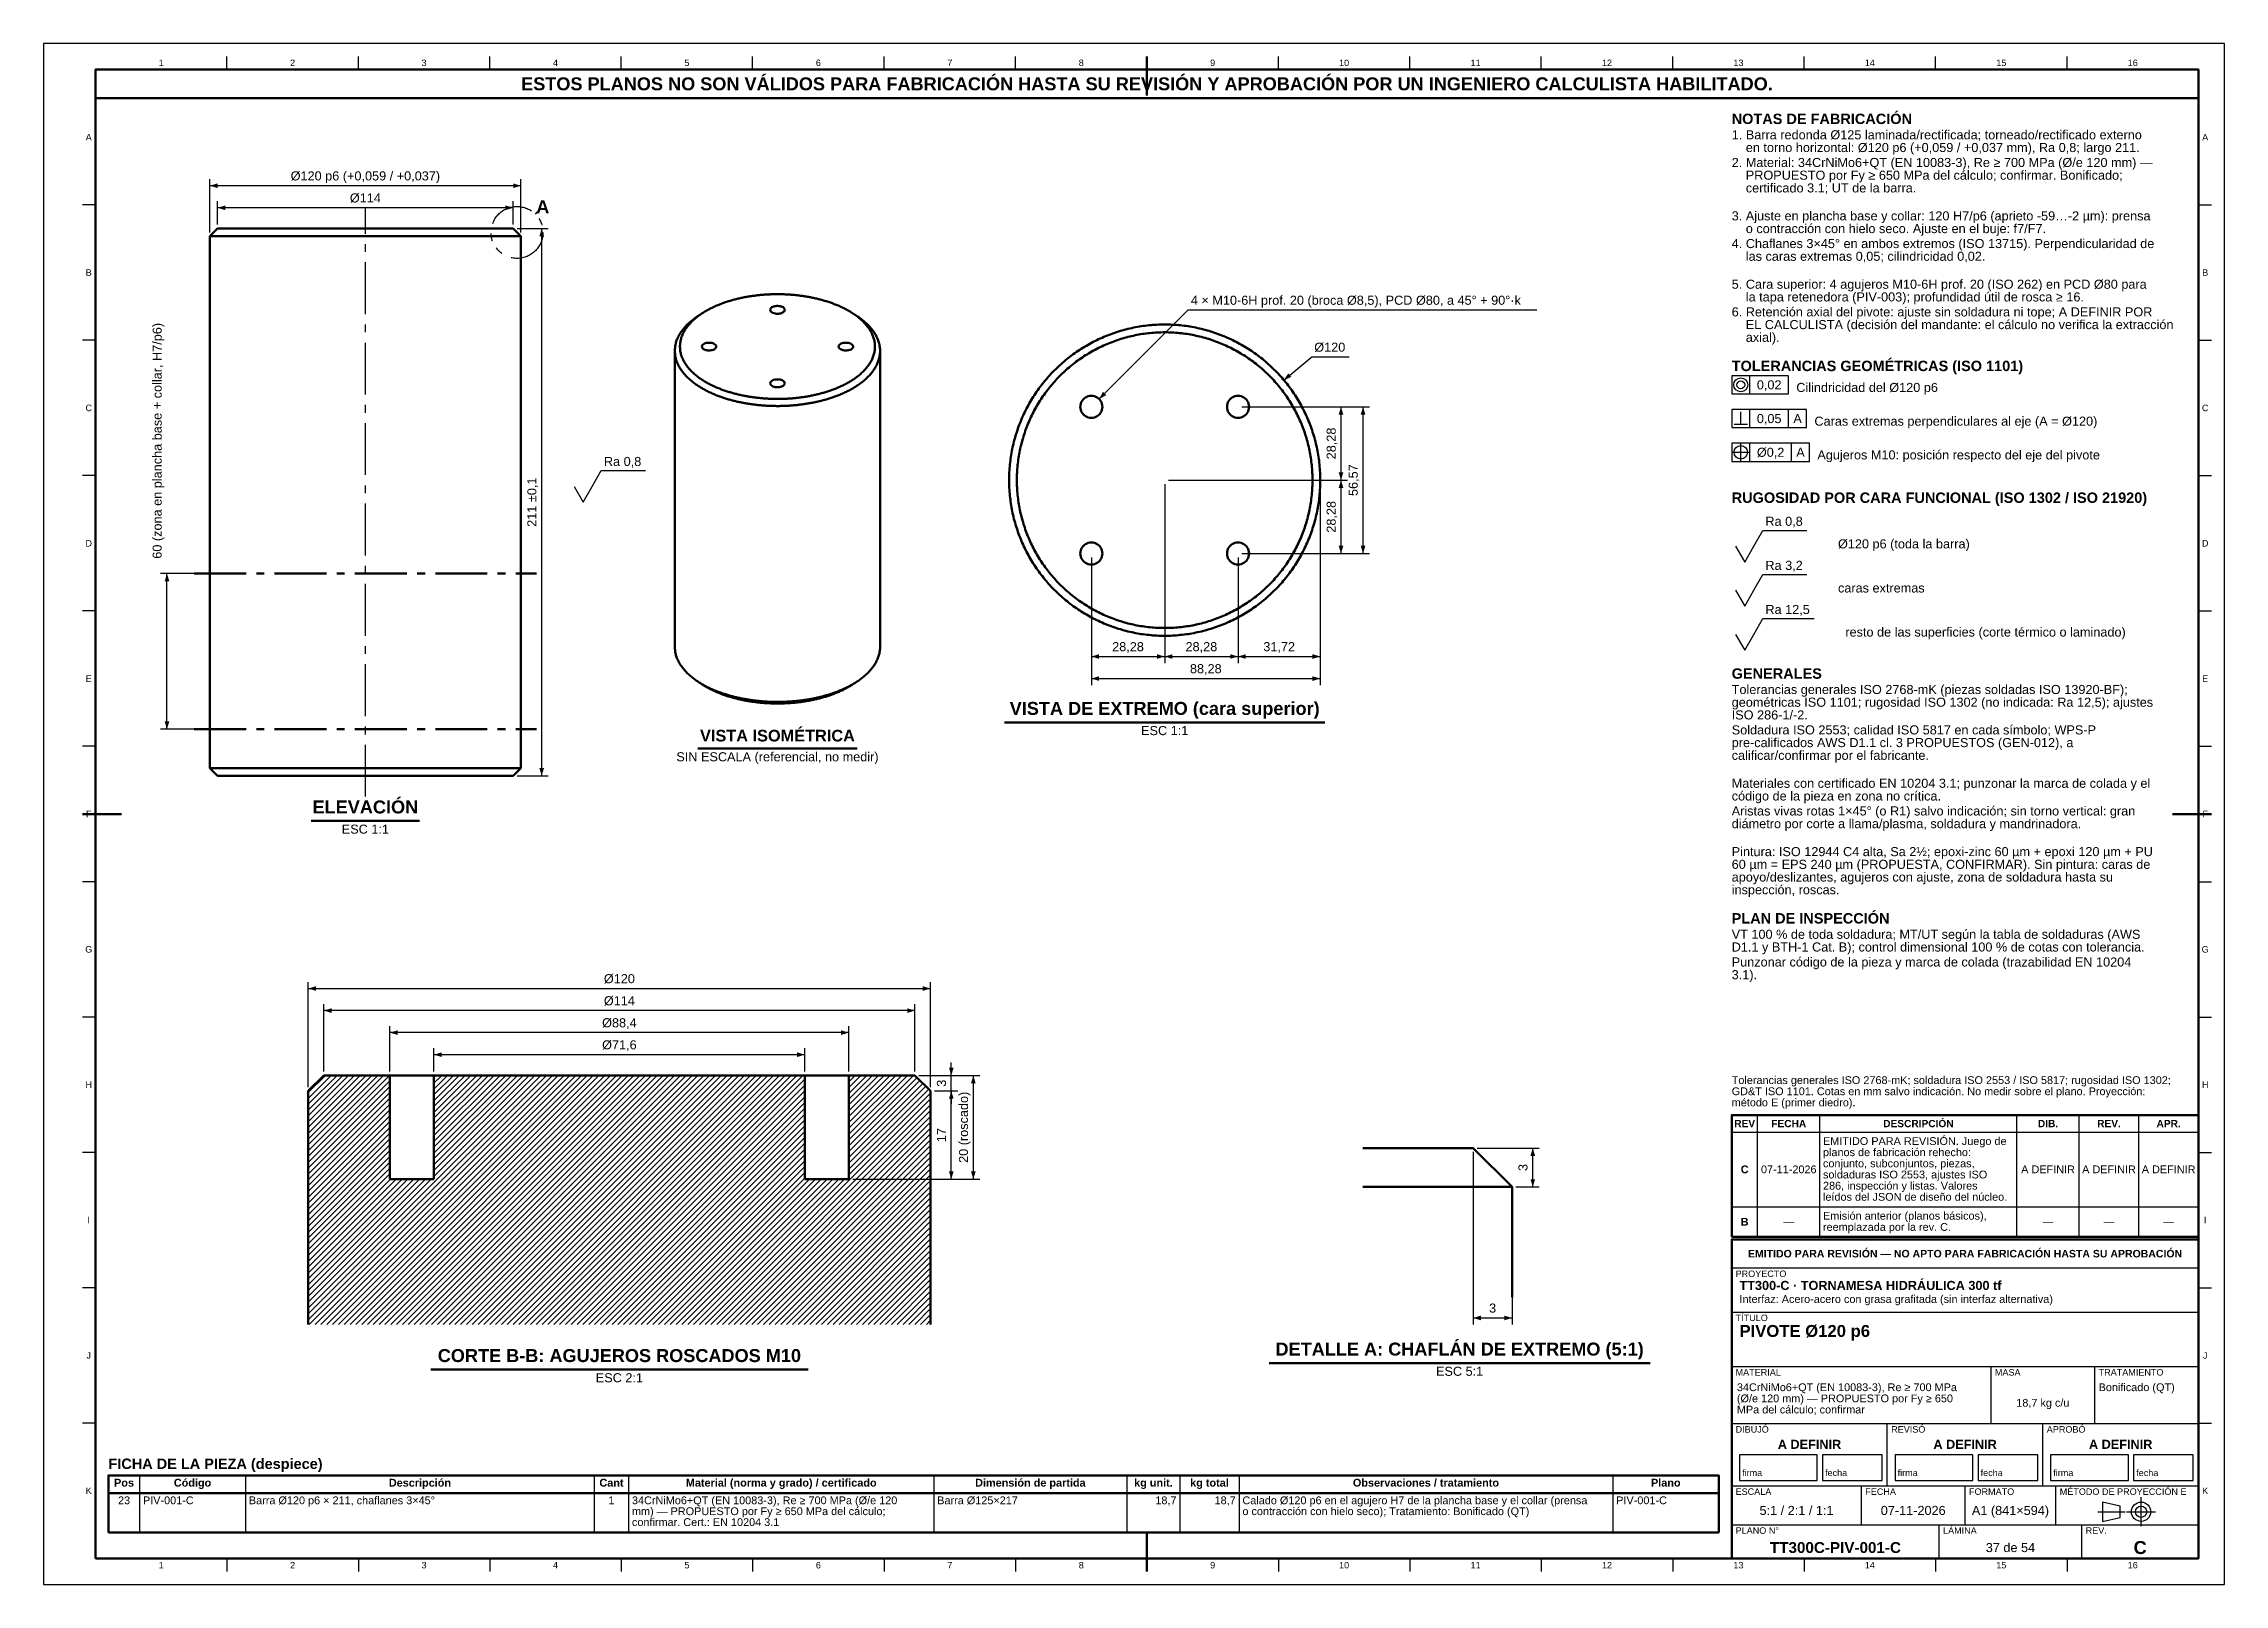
# Model space of a CAD drawing. Header units: millimetres. Extents: x 0 to 841, y 0 to 594.
import ezdxf
from ezdxf.enums import TextEntityAlignment as Align

# ---------------------------------------------------------------- set-up
doc = ezdxf.new("R2010")
doc.units = ezdxf.units.MM
doc.linetypes.add('EJE', pattern=[31, 20, -4, 3, -4])
doc.linetypes.add('FANTASMA', pattern=[35, 18, -4, 3, -3, 3, -4])
for name, color, linetype, lineweight in [('ACH', 7, 'CONTINUOUS', 13), ('COTA', 7, 'CONTINUOUS', 25), ('EJE', 7, 'EJE', 25), ('FANT', 7, 'FANTASMA', 25), ('FINA', 7, 'CONTINUOUS', 25), ('MARCO', 7, 'CONTINUOUS', 70), ('TRAT', 7, 'EJE', 50), ('TXT', 7, 'CONTINUOUS', 25), ('VIS', 7, 'CONTINUOUS', 50)]:
    doc.layers.add(name, color=color, linetype=linetype, lineweight=lineweight)
doc.styles.add('STD', font='LiberationSans-Regular.ttf')
doc.styles.add('STDB', font='LiberationSans-Bold.ttf')

msp = doc.modelspace()

# ---------------------------------------------------------------- texts
at = {"layer": 'TXT'}
for s, height, style, p in [('1', 2.5, 'STD', (45.34, 586.6)), ('2', 2.5, 'STD', (96.03, 586.6)), ('3', 2.5, 'STD', (146.72, 586.6)), ('ESTOS PLANOS NO SON VÁLIDOS PARA FABRICACIÓN HASTA SU REVISIÓN Y APROBACIÓN POR UN INGENIERO CALCULISTA HABILITADO.', 5, 'STDB', (425.5, 578.5)), ('4', 2.5, 'STD', (197.41, 586.6)), ('5', 2.5, 'STD', (248.09, 586.6)), ('6', 2.5, 'STD', (298.78, 586.6)), ('7', 2.5, 'STD', (349.47, 586.6)), ('8', 2.5, 'STD', (400.16, 586.6)), ('9', 2.5, 'STD', (450.84, 586.6)), ('10', 2.5, 'STD', (501.53, 586.6)), ('11', 2.5, 'STD', (552.22, 586.6)), ('12', 2.5, 'STD', (602.91, 586.6)), ('13', 2.5, 'STD', (653.59, 586.6)), ('14', 2.5, 'STD', (704.28, 586.6)), ('15', 2.5, 'STD', (754.97, 586.6)), ('16', 2.5, 'STD', (805.66, 586.6)), ('A', 2.5, 'STD', (17.4, 557.91)), ('A', 2.5, 'STD', (833.6, 557.91)), ('A', 5, 'STDB', (192.48, 531.11)), ('B', 2.5, 'STD', (17.4, 505.73)), ('B', 2.5, 'STD', (833.6, 505.73)), ('0,02', 3.5, 'STD', (665.45, 462.45)), ('C', 2.5, 'STD', (17.4, 453.55)), ('C', 2.5, 'STD', (833.6, 453.55)), ('0,05', 3.5, 'STD', (665.45, 449.45)), ('A', 3.5, 'STD', (676.4, 449.45)), ('Ø0,2', 3.5, 'STD', (666.01, 436.45)), ('A', 3.5, 'STD', (677.53, 436.45)), ('D', 2.5, 'STD', (17.4, 401.36)), ('D', 2.5, 'STD', (833.6, 401.36)), ('E', 2.5, 'STD', (17.4, 349.18)), ('E', 2.5, 'STD', (833.6, 349.18)), ('F', 2.5, 'STD', (17.4, 297)), ('F', 2.5, 'STD', (833.6, 297)), ('G', 2.5, 'STD', (17.4, 244.82)), ('G', 2.5, 'STD', (833.6, 244.82)), ('H', 2.5, 'STD', (17.4, 192.64)), ('H', 2.5, 'STD', (833.6, 192.64)), ('REV', 2.8, 'STDB', (656, 177.65)), ('FECHA', 2.8, 'STDB', (673, 177.65)), ('DESCRIPCIÓN', 2.8, 'STDB', (723, 177.65)), ('DIB.', 2.8, 'STDB', (773, 177.65)), ('REV.', 2.8, 'STDB', (796.5, 177.65)), ('APR.', 2.8, 'STDB', (819.5, 177.65)), ('C', 3, 'STDB', (656, 160)), ('07-11-2026', 3, 'STD', (673, 160)), ('A DEFINIR', 3, 'STD', (773, 160)), ('A DEFINIR', 3, 'STD', (796.5, 160)), ('A DEFINIR', 3, 'STD', (819.5, 160)), ('I', 2.5, 'STD', (17.4, 140.45)), ('B', 3, 'STDB', (656, 139.8)), ('—', 3, 'STD', (673, 139.8)), ('—', 3, 'STD', (773, 139.8)), ('—', 3, 'STD', (796.5, 139.8)), ('—', 3, 'STD', (819.5, 139.8)), ('I', 2.5, 'STD', (833.6, 140.45)), ('EMITIDO PARA REVISIÓN — NO APTO PARA FABRICACIÓN HASTA SU APROBACIÓN', 2.9, 'STDB', (741, 127.5)), ('J', 2.5, 'STD', (17.4, 88.27)), ('J', 2.5, 'STD', (833.6, 88.27)), ('18,7 kg c/u', 3, 'STD', (771, 70)), ('A DEFINIR', 3.5, 'STDB', (681, 54)), ('A DEFINIR', 3.5, 'STDB', (741, 54)), ('A DEFINIR', 3.5, 'STDB', (801, 54)), ('K', 2.5, 'STD', (17.4, 36.09)), ('Pos', 3, 'STDB', (31.01, 39.2)), ('23', 3, 'STD', (31.01, 32.4)), ('Código', 3, 'STDB', (57.43, 39.2)), ('Descripción', 3, 'STDB', (145.12, 39.2)), ('Cant', 3, 'STDB', (218.99, 39.2)), ('1', 3, 'STD', (218.99, 32.4)), ('Material (norma y grado) / certificado', 3, 'STDB', (284.45, 39.2)), ('Dimensión de partida', 3, 'STDB', (380.54, 39.2)), ('kg unit.', 3, 'STDB', (427.99, 39.2)), ('kg total', 3, 'STDB', (449.61, 39.2)), ('Observaciones / tratamiento', 3, 'STDB', (533.09, 39.2)), ('Plano', 3, 'STDB', (625.58, 39.2)), ('K', 2.5, 'STD', (833.6, 36.09)), ('5:1 / 2:1 / 1:1', 3.5, 'STD', (676, 28.5)), ('07-11-2026', 3.5, 'STD', (721, 28.5)), ('A1 (841×594)', 3.5, 'STD', (758.5, 28.5)), ('1', 2.5, 'STD', (45.34, 7.4)), ('2', 2.5, 'STD', (96.03, 7.4)), ('3', 2.5, 'STD', (146.72, 7.4)), ('4', 2.5, 'STD', (197.41, 7.4)), ('5', 2.5, 'STD', (248.09, 7.4)), ('6', 2.5, 'STD', (298.78, 7.4)), ('7', 2.5, 'STD', (349.47, 7.4)), ('8', 2.5, 'STD', (400.16, 7.4)), ('9', 2.5, 'STD', (450.84, 7.4)), ('10', 2.5, 'STD', (501.53, 7.4)), ('11', 2.5, 'STD', (552.22, 7.4)), ('12', 2.5, 'STD', (602.91, 7.4)), ('13', 2.5, 'STD', (653.59, 7.4)), ('TT300C-PIV-001-C', 4.2, 'STDB', (691, 14.2)), ('14', 2.5, 'STD', (704.28, 7.4)), ('37 de 54', 3.5, 'STD', (758.5, 14.2)), ('15', 2.5, 'STD', (754.97, 7.4)), ('16', 2.5, 'STD', (805.66, 7.4)), ('C', 5, 'STDB', (808.5, 14.2))]:
    msp.add_text(s, height=height, dxfattribs=dict(at, style=style)).set_placement(p, align=Align.MIDDLE_CENTER)
for s, height, style, p in [('NOTAS DE FABRICACIÓN', 4, 'STDB', (651, 567)), ('1. Barra redonda Ø125 laminada/rectificada; torneado/rectificado externo', 3.5, 'STD', (651, 560.6)), ('    en torno horizontal: Ø120 p6 (+0,059 / +0,037 mm), Ra 0,8; largo 211.', 3.5, 'STD', (651, 555.7)), ('2. Material: 34CrNiMo6+QT (EN 10083-3), Re ≥ 700 MPa (Ø/e 120 mm) —', 3.5, 'STD', (651, 549.93)), ('    certificado 3.1; UT de la barra.', 3.5, 'STD', (651, 540.13)), ('    PROPUESTO por Fy ≥ 650 MPa del cálculo; confirmar. Bonificado;', 3.5, 'STD', (651, 545.03)), ('3. Ajuste en plancha base y collar: 120 H7/p6 (aprieto -59…-2 µm): prensa', 3.5, 'STD', (651, 529.35)), ('    o contracción con hielo seco. Ajuste en el buje: f7/F7.', 3.5, 'STD', (651, 524.45)), ('4. Chaflanes 3×45° en ambos extremos (ISO 13715). Perpendicularidad de', 3.5, 'STD', (651, 518.68)), ('    las caras extremas 0,05; cilindricidad 0,02.', 3.5, 'STD', (651, 513.78)), ('5. Cara superior: 4 agujeros M10-6H prof. 20 (ISO 262) en PCD Ø80 para', 3.5, 'STD', (651, 503)), ('    la tapa retenedora (PIV-003); profundidad útil de rosca ≥ 16.', 3.5, 'STD', (651, 498.1)), ('6. Retención axial del pivote: ajuste sin soldadura ni tope; A DEFINIR POR', 3.5, 'STD', (651, 492.33)), ('    axial).', 3.5, 'STD', (651, 482.53)), ('    EL CALCULISTA (decisión del mandante: el cálculo no verifica la extracción', 3.5, 'STD', (651, 487.43)), ('TOLERANCIAS GEOMÉTRICAS (ISO 1101)', 4, 'STDB', (651, 471.75)), ('RUGOSIDAD POR CARA FUNCIONAL (ISO 1302 / ISO 21920)', 4, 'STDB', (651, 420.95)), ('Tolerancias generales ISO 2768-mK (piezas soldadas ISO 13920-BF);', 3.5, 'STD', (651, 346.75)), ('GENERALES', 4, 'STDB', (651, 353.15)), ('geométricas ISO 1101; rugosidad ISO 1302 (no indicada: Ra 12,5); ajustes', 3.5, 'STD', (651, 341.85)), ('ISO 286-1/-2.', 3.5, 'STD', (651, 336.95)), ('Soldadura ISO 2553; calidad ISO 5817 en cada símbolo; WPS-P', 3.5, 'STD', (651, 331.18)), ('calificar/confirmar por el fabricante.', 3.5, 'STD', (651, 321.38)), ('pre-calificados AWS D1.1 cl. 3 PROPUESTOS (GEN-012), a', 3.5, 'STD', (651, 326.28)), ('código de la pieza en zona no crítica.', 3.5, 'STD', (651, 305.7)), ('Materiales con certificado EN 10204 3.1; punzonar la marca de colada y el', 3.5, 'STD', (651, 310.6)), ('Aristas vivas rotas 1×45° (o R1) salvo indicación; sin torno vertical: gran', 3.5, 'STD', (651, 299.93)), ('diámetro por corte a llama/plasma, soldadura y mandrinadora.', 3.5, 'STD', (651, 295.03)), ('60 µm = EPS 240 µm (PROPUESTA, CONFIRMAR). Sin pintura: caras de', 3.5, 'STD', (651, 279.35)), ('Pintura: ISO 12944 C4 alta, Sa 2½; epoxi-zinc 60 µm + epoxi 120 µm + PU', 3.5, 'STD', (651, 284.25)), ('apoyo/deslizantes, agujeros con ajuste, zona de soldadura hasta su', 3.5, 'STD', (651, 274.45)), ('inspección, roscas.', 3.5, 'STD', (651, 269.55)), ('VT 100 % de toda soldadura; MT/UT según la tabla de soldaduras (AWS', 3.5, 'STD', (651, 252.38)), ('PLAN DE INSPECCIÓN', 4, 'STDB', (651, 258.78)), ('D1.1 y BTH-1 Cat. B); control dimensional 100 % de cotas con tolerancia.', 3.5, 'STD', (651, 247.48)), ('3.1).', 3.5, 'STD', (651, 236.8)), ('Punzonar código de la pieza y marca de colada (trazabilidad EN 10204', 3.5, 'STD', (651, 241.7)), ('planos de fabricación rehecho:', 3, 'STD', (686.2, 168.1)), ('EMITIDO PARA REVISIÓN. Juego de', 3, 'STD', (686.2, 172.4)), ('conjunto, subconjuntos, piezas,', 3, 'STD', (686.2, 163.8)), ('soldaduras ISO 2553, ajustes ISO', 3, 'STD', (686.2, 159.5)), ('286, inspección y listas. Valores', 3, 'STD', (686.2, 155.2)), ('leídos del JSON de diseño del núcleo.', 3, 'STD', (686.2, 150.9)), ('Emisión anterior (planos básicos),', 3, 'STD', (686.2, 143.6)), ('reemplazada por la rev. C.', 3, 'STD', (686.2, 139.3)), ('PROYECTO', 2.5, 'STD', (652.5, 121)), ('TT300-C · TORNAMESA HIDRÁULICA 300 tf', 3.5, 'STDB', (654, 117)), ('Interfaz: Acero-acero con grasa grafitada (sin interfaz alternativa)', 3, 'STD', (654, 111.5)), ('TÍTULO', 2.5, 'STD', (652.5, 104)), ('PIVOTE Ø120 p6', 4.6, 'STDB', (654, 100)), ('MATERIAL', 2.5, 'STD', (652.5, 83)), ('34CrNiMo6+QT (EN 10083-3), Re ≥ 700 MPa', 3, 'STD', (653, 77.5)), ('MASA', 2.5, 'STD', (752.5, 83)), ('TRATAMIENTO', 2.5, 'STD', (792.5, 83)), ('Bonificado (QT)', 3, 'STD', (792.5, 77.5)), ('(Ø/e 120 mm) — PROPUESTO por Fy ≥ 650', 3, 'STD', (653, 73.2)), ('MPa del cálculo; confirmar', 3, 'STD', (653, 68.9)), ('DIBUJÓ', 2.5, 'STD', (652.5, 61)), ('REVISÓ', 2.5, 'STD', (712.5, 61)), ('APROBÓ', 2.5, 'STD', (772.5, 61)), ('FICHA DE LA PIEZA (despiece)', 4, 'STDB', (25, 48.5)), ('ESCALA', 2.5, 'STD', (652.5, 37)), ('FECHA', 2.5, 'STD', (702.5, 37)), ('FORMATO', 2.5, 'STD', (742.5, 37)), ('MÉTODO DE PROYECCIÓN E', 2.5, 'STD', (777.5, 37)), ('PLANO N°', 2.5, 'STD', (652.5, 22)), ('LÁMINA', 2.5, 'STD', (732.5, 22)), ('REV.', 2.5, 'STD', (787.5, 22))]:
    msp.add_text(s, height=height, dxfattribs=dict(at, style=style)).set_placement(p, align=Align.TOP_LEFT)
at = {"layer": 'TXT', "style": 'STD'}
for s, rotation, p in [('Ø120 p6 (+0,059 / +0,037)', 360, (124.08, 540.21)), ('Ø114', 360, (124.08, 531.71)), ('60 (zona en plancha base + collar, H7/p6)', 90, (46.58, 440.87)), ('28,28', 90, (499.33, 439.85)), ('56,57', 90, (507.83, 425.71)), ('211 ±0,1', 90, (191.08, 417.21)), ('28,28', 90, (499.33, 411.57)), ('Ø114', 360, (222.04, 222.21)), ('Ø88,4', 360, (222.04, 213.71)), ('Ø71,6', 360, (222.04, 205.21)), ('3', 90, (349.04, 193.21)), ('20 (roscado)', 90, (357.54, 176.21)), ('17', 90, (349.04, 173.21)), ('3', 90, (573.29, 160.71))]:
    msp.add_text(s, height=3.5, rotation=rotation, dxfattribs=at).set_placement(p, align=Align.BOTTOM_CENTER)
for s, height, p in [('4 × M10-6H prof. 20 (broca Ø8,5), PCD Ø80, a 45° + 90°·k', 3.5, (442.42, 492.27)), ('Ø120', 3.5, (490.02, 474.17)), ('Ra 0,8', 3.5, (216.08, 430.11)), ('Ra 0,8', 3.5, (664, 407.05)), ('Ra 3,2', 3.5, (664, 390.05)), ('Ra 12,5', 3.5, (664, 373.05)), ('Tolerancias generales ISO 2768-mK; soldadura ISO 2553 / ISO 5817; rugosidad ISO 1302;', 3, (651, 192)), ('GD&T ISO 1101. Cotas en mm salvo indicación. No medir sobre el plano. Proyección:', 3, (651, 187.7)), ('método E (primer diedro).', 3, (651, 183.4)), ('firma', 2.5, (655, 41)), ('fecha', 2.5, (687, 41)), ('firma', 2.5, (715, 41)), ('fecha', 2.5, (747, 41)), ('firma', 2.5, (775, 41)), ('fecha', 2.5, (807, 41))]:
    msp.add_text(s, height=height, dxfattribs=at).set_placement(p, align=Align.BOTTOM_LEFT)
for s, height, p in [('Cilindricidad del Ø120 p6', 3.5, (675.9, 461.45)), ('Caras extremas perpendiculares al eje (A = Ø120)', 3.5, (682.9, 448.45)), ('Agujeros M10: posición respecto del eje del pivote', 3.5, (684.03, 435.45)), ('Ø120 p6 (toda la barra)', 3.5, (691.99, 401.15)), ('caras extremas', 3.5, (691.99, 384.15)), ('resto de las superficies (corte térmico o laminado)', 3.5, (694.82, 367.15)), ('PIV-001-C', 3, (38.31, 32.4)), ('Barra Ø120 p6 × 211, chaflanes 3×45°', 3, (79.15, 32.4)), ('34CrNiMo6+QT (EN 10083-3), Re ≥ 700 MPa (Ø/e 120', 3, (226.89, 32.4)), ('Barra Ø125×217', 3, (344.61, 32.4)), ('Calado Ø120 p6 en el agujero H7 de la plancha base y el collar (prensa', 3, (462.32, 32.4)), ('PIV-001-C', 3, (606.46, 32.4)), ('confirmar. Cert.: EN 10204 3.1', 3, (226.89, 24)), ('mm) — PROPUESTO por Fy ≥ 650 MPa del cálculo;', 3, (226.89, 28.2)), ('o contracción con hielo seco); Tratamiento: Bonificado (QT)', 3, (462.32, 28.2))]:
    msp.add_text(s, height=height, dxfattribs=at).set_placement(p, align=Align.MIDDLE_LEFT)
at = {"layer": 'TXT'}
for s, height, style, p in [('28,28', 3.5, 'STD', (418.19, 358.71)), ('28,28', 3.5, 'STD', (446.48, 358.71)), ('31,72', 3.5, 'STD', (476.48, 358.71)), ('88,28', 3.5, 'STD', (448.19, 350.21)), ('VISTA DE EXTREMO (cara superior)', 5, 'STDB', (432.33, 333.71)), ('VISTA ISOMÉTRICA', 4.5, 'STDB', (283, 323.61)), ('ELEVACIÓN', 5, 'STDB', (124.08, 295.71)), ('Ø120', 3.5, 'STD', (222.04, 230.71)), ('3', 3.5, 'STD', (558.79, 103.71)), ('DETALLE A: CHAFLÁN DE EXTREMO (5:1)', 5, 'STDB', (546.07, 86.71)), ('CORTE B-B: AGUJEROS ROSCADOS M10', 5, 'STDB', (222.04, 84.21))]:
    msp.add_text(s, height=height, dxfattribs=dict(at, style=style)).set_placement(p, align=Align.BOTTOM_CENTER)
at = {"layer": 'TXT', "style": 'STD'}
for s, p in [('ESC 1:1', (432.33, 330.91)), ('SIN ESCALA (referencial, no medir)', (283, 320.81)), ('ESC 1:1', (124.08, 292.91)), ('ESC 2:1', (222.04, 81.41)), ('ESC 5:1', (546.07, 83.91))]:
    msp.add_text(s, height=3.5, dxfattribs=at).set_placement(p, align=Align.TOP_CENTER)
for p in [(436.9, 32.4), (459.72, 32.4)]:
    msp.add_text('18,7', height=3, dxfattribs=at).set_placement(p, align=Align.MIDDLE_RIGHT)

# ---------------------------------------------------------------- hatches: boundary and pattern name
at = {"layer": 'ACH'}
h = msp.add_hatch(dxfattribs=at)
h.set_pattern_fill('ANSI31', scale=0.5)
h.paths.add_polyline_path([(102.04, 190.21), (108.04, 196.21), (133.54, 196.21), (133.54, 156.21), (150.54, 156.21), (150.54, 196.21), (293.54, 196.21), (293.54, 156.21), (310.54, 156.21), (310.54, 196.21), (336.04, 196.21), (342.04, 190.21), (342.04, 100.21), (102.04, 100.21)])

# ---------------------------------------------------------------- linework, layer by layer
at = {"layer": 'COTA'}
for p, q in [((64.08, 521.21), (64.08, 541.71)), ((184.08, 539.21), (64.08, 539.21)), ((184.08, 521.21), (184.08, 541.71)), ((67.08, 524.21), (67.08, 533.21)), ((181.08, 530.71), (67.08, 530.71)), ((181.08, 524.21), (181.08, 533.21)), ((182.58, 522.71), (194.58, 522.71)), ((192.08, 311.71), (192.08, 522.71)), ((407.06, 457), (441.42, 491.37)), ((441.42, 491.37), (575.87, 491.37)), ((478.3, 464.28), (489.02, 473.27)), ((489.02, 473.27), (503.47, 473.27)), ((658, 458.95), (658, 465.95)), ((462.12, 453.99), (502.83, 453.99)), ((462.12, 453.99), (511.33, 453.99)), ((500.33, 425.71), (500.33, 453.99)), ((508.83, 397.42), (508.83, 453.99)), ((651.9, 447.25), (657.1, 447.25)), ((654.5, 447.25), (654.5, 452.05)), ((658, 445.95), (658, 452.95)), ((672.9, 445.95), (672.9, 452.95)), ((654.5, 432.85), (654.5, 440.05)), ((658, 432.95), (658, 439.95)), ((674.03, 432.95), (674.03, 439.95)), ((650.9, 436.45), (658.1, 436.45)), ((432.33, 424.21), (432.33, 355.21)), ((432.33, 424.21), (432.33, 355.21)), ((433.83, 425.71), (502.83, 425.71)), ((433.83, 425.71), (502.83, 425.71)), ((492.33, 424.21), (492.33, 355.21)), ((492.33, 424.21), (492.33, 346.71)), ((500.33, 397.42), (500.33, 425.71)), ((404.05, 395.92), (404.05, 355.21)), ((404.05, 395.92), (404.05, 346.71)), ((460.62, 395.92), (460.62, 355.21)), ((460.62, 395.92), (460.62, 355.21)), ((462.12, 397.42), (502.83, 397.42)), ((462.12, 397.42), (511.33, 397.42)), ((62.58, 389.71), (45.08, 389.71)), ((47.58, 329.71), (47.58, 389.71)), ((404.05, 357.71), (432.33, 357.71)), ((432.33, 357.71), (460.62, 357.71)), ((460.62, 357.71), (492.33, 357.71)), ((404.05, 349.21), (492.33, 349.21)), ((62.58, 329.71), (45.08, 329.71)), ((182.58, 311.71), (194.58, 311.71)), ((102.04, 191.71), (102.04, 232.21)), ((102.04, 229.71), (342.04, 229.71)), ((342.04, 191.71), (342.04, 232.21)), ((108.04, 197.71), (108.04, 223.71)), ((336.04, 221.21), (108.04, 221.21)), ((336.04, 197.71), (336.04, 223.71)), ((133.54, 197.71), (133.54, 215.21)), ((310.54, 212.71), (133.54, 212.71)), ((310.54, 197.71), (310.54, 215.21)), ((150.54, 197.71), (150.54, 206.71)), ((293.54, 204.21), (150.54, 204.21)), ((293.54, 197.71), (293.54, 206.71)), ((337.54, 196.21), (352.54, 196.21)), ((337.54, 196.21), (361.04, 196.21)), ((350.04, 196.21), (350.04, 201.21)), ((350.04, 190.21), (350.04, 196.21)), ((358.54, 156.21), (358.54, 196.21)), ((343.54, 190.21), (352.54, 190.21)), ((343.54, 190.21), (352.54, 190.21)), ((350.04, 156.21), (350.04, 190.21)), ((350.04, 190.21), (350.04, 185.21)), ((552.79, 168.21), (576.79, 168.21)), ((574.29, 153.21), (574.29, 168.21)), ((551.29, 166.71), (551.29, 100.21)), ((312.04, 156.21), (352.54, 156.21)), ((312.04, 156.21), (361.04, 156.21)), ((566.29, 151.71), (566.29, 100.21)), ((567.79, 153.21), (576.79, 153.21)), ((551.29, 102.71), (566.29, 102.71))]:
    msp.add_line(p, q, dxfattribs=at)
for points in [[(651, 458.95), (672.9, 458.95), (672.9, 465.95), (651, 465.95)], [(651, 445.95), (679.9, 445.95), (679.9, 452.95), (651, 452.95)], [(651, 432.95), (681.03, 432.95), (681.03, 439.95), (651, 439.95)]]:
    msp.add_lwpolyline(points, close=True, dxfattribs=at)
for points in [[(211.58, 423.31), (215.08, 429.41), (232.07, 429.41)], [(204.58, 423.31), (208.08, 417.21), (211.58, 423.31)], [(659.5, 400.25), (663, 406.35), (679.99, 406.35)], [(652.5, 400.25), (656, 394.15), (659.5, 400.25)], [(659.5, 383.25), (663, 389.35), (679.99, 389.35)], [(652.5, 383.25), (656, 377.15), (659.5, 383.25)], [(659.5, 366.25), (663, 372.35), (682.82, 372.35)], [(652.5, 366.25), (656, 360.15), (659.5, 366.25)]]:
    msp.add_lwpolyline(points, dxfattribs=at)
for centre, radius in [((654.5, 462.45), 2.7), ((654.5, 462.45), 1.5), ((654.5, 436.45), 2.6)]:
    msp.add_circle(centre, radius, dxfattribs=at)
for points in [[(64.08, 539.21), (67.08, 538.31), (67.08, 540.11)], [(184.08, 539.21), (181.08, 540.11), (181.08, 538.31)], [(67.08, 530.71), (70.08, 529.81), (70.08, 531.61)], [(181.08, 530.71), (178.08, 531.61), (178.08, 529.81)], [(192.08, 522.71), (191.18, 519.71), (192.98, 519.71)], [(478.3, 464.28), (481.17, 465.51), (480.02, 466.89)], [(407.06, 457), (409.81, 458.48), (408.54, 459.76)], [(500.33, 453.99), (499.43, 450.99), (501.23, 450.99)], [(508.83, 453.99), (507.93, 450.99), (509.73, 450.99)], [(500.33, 425.71), (501.23, 428.71), (499.43, 428.71)], [(500.33, 425.71), (499.43, 422.71), (501.23, 422.71)], [(500.33, 397.42), (501.23, 400.42), (499.43, 400.42)], [(508.83, 397.42), (509.73, 400.42), (507.93, 400.42)], [(47.58, 389.71), (46.68, 386.71), (48.48, 386.71)], [(404.05, 357.71), (407.05, 356.81), (407.05, 358.61)], [(432.33, 357.71), (429.33, 358.61), (429.33, 356.81)], [(432.33, 357.71), (435.33, 356.81), (435.33, 358.61)], [(460.62, 357.71), (457.62, 358.61), (457.62, 356.81)], [(460.62, 357.71), (463.62, 356.81), (463.62, 358.61)], [(492.33, 357.71), (489.33, 358.61), (489.33, 356.81)], [(404.05, 349.21), (407.05, 348.31), (407.05, 350.11)], [(492.33, 349.21), (489.33, 350.11), (489.33, 348.31)], [(47.58, 329.71), (48.48, 332.71), (46.68, 332.71)], [(192.08, 311.71), (192.98, 314.71), (191.18, 314.71)], [(102.04, 229.71), (105.04, 228.81), (105.04, 230.61)], [(342.04, 229.71), (339.04, 230.61), (339.04, 228.81)], [(108.04, 221.21), (111.04, 220.31), (111.04, 222.11)], [(336.04, 221.21), (333.04, 222.11), (333.04, 220.31)], [(133.54, 212.71), (136.54, 211.81), (136.54, 213.61)], [(310.54, 212.71), (307.54, 213.61), (307.54, 211.81)], [(150.54, 204.21), (153.54, 203.31), (153.54, 205.11)], [(293.54, 204.21), (290.54, 205.11), (290.54, 203.31)], [(350.04, 196.21), (350.94, 199.21), (349.14, 199.21)], [(358.54, 196.21), (357.64, 193.21), (359.44, 193.21)], [(350.04, 190.21), (349.14, 187.21), (350.94, 187.21)], [(350.04, 190.21), (349.14, 187.21), (350.94, 187.21)], [(574.29, 168.21), (573.39, 165.21), (575.19, 165.21)], [(350.04, 156.21), (350.94, 159.21), (349.14, 159.21)], [(358.54, 156.21), (359.44, 159.21), (357.64, 159.21)], [(574.29, 153.21), (575.19, 156.21), (573.39, 156.21)], [(551.29, 102.71), (554.29, 101.81), (554.29, 103.61)], [(566.29, 102.71), (563.29, 103.61), (563.29, 101.81)]]:
    msp.add_solid(points, dxfattribs=at)
at = {"layer": 'EJE'}
for p, q in [((124.08, 303.71), (124.08, 530.71)), ((792.14, 28), (802.68, 28)), ((803.3, 28), (814.46, 28)), ((808.88, 22.42), (808.88, 33.58))]:
    msp.add_line(p, q, dxfattribs=at)
at = {"layer": 'FANT'}
msp.add_line((189.66, 528.28), (190.48, 529.11), dxfattribs=at)
msp.add_circle((182.58, 521.21), 10, dxfattribs=at)
at = {"layer": 'FINA'}
for p, q in [((70.69, 584), (70.69, 589)), ((121.38, 584), (121.38, 589)), ((172.06, 584), (172.06, 589)), ((222.75, 584), (222.75, 589)), ((273.44, 584), (273.44, 589)), ((324.12, 584), (324.12, 589)), ((374.81, 584), (374.81, 589)), ((425.5, 584), (425.5, 589)), ((476.19, 584), (476.19, 589)), ((526.88, 584), (526.88, 589)), ((577.56, 584), (577.56, 589)), ((628.25, 584), (628.25, 589)), ((678.94, 584), (678.94, 589)), ((729.62, 584), (729.62, 589)), ((780.31, 584), (780.31, 589)), ((20, 531.82), (15, 531.82)), ((831, 531.82), (836, 531.82)), ((20, 479.64), (15, 479.64)), ((831, 479.64), (836, 479.64)), ((20, 427.45), (15, 427.45)), ((831, 427.45), (836, 427.45)), ((20, 375.27), (15, 375.27)), ((831, 375.27), (836, 375.27)), ((20, 323.09), (15, 323.09)), ((831, 323.09), (836, 323.09)), ((20, 270.91), (15, 270.91)), ((831, 270.91), (836, 270.91)), ((20, 218.73), (15, 218.73)), ((831, 218.73), (836, 218.73)), ((661, 134), (661, 180.9)), ((685, 134), (685, 180.9)), ((761, 134), (761, 180.9)), ((785, 134), (785, 180.9)), ((808, 134), (808, 180.9)), ((651, 174.4), (831, 174.4)), ((20, 166.55), (15, 166.55)), ((831, 166.55), (836, 166.55)), ((651, 145.6), (831, 145.6)), ((651, 134), (831, 134)), ((651, 133), (831, 133)), ((651, 122), (831, 122)), ((20, 114.36), (15, 114.36)), ((831, 114.36), (836, 114.36)), ((651, 105), (831, 105)), ((651, 84), (831, 84)), ((751, 62), (751, 84)), ((791, 62), (791, 84)), ((20, 62.18), (15, 62.18)), ((651, 62), (831, 62)), ((711, 38), (711, 62)), ((771, 38), (771, 62)), ((831, 62.18), (836, 62.18)), ((25, 35.2), (646, 35.2)), ((37.01, 42), (37.01, 20)), ((77.85, 42), (77.85, 20)), ((212.38, 42), (212.38, 20)), ((225.59, 42), (225.59, 20)), ((343.31, 42), (343.31, 20)), ((417.78, 42), (417.78, 20)), ((438.2, 42), (438.2, 20)), ((461.02, 42), (461.02, 20)), ((605.16, 42), (605.16, 20)), ((651, 38), (831, 38)), ((701, 23), (701, 38)), ((741, 23), (741, 38)), ((776, 23), (776, 38)), ((651, 23), (831, 23)), ((731, 10), (731, 23)), ((786, 10), (786, 23)), ((70.69, 10), (70.69, 5)), ((121.38, 10), (121.38, 5)), ((172.06, 10), (172.06, 5)), ((222.75, 10), (222.75, 5)), ((273.44, 10), (273.44, 5)), ((324.12, 10), (324.12, 5)), ((374.81, 10), (374.81, 5)), ((425.5, 10), (425.5, 5)), ((476.19, 10), (476.19, 5)), ((526.88, 10), (526.88, 5)), ((577.56, 10), (577.56, 5)), ((628.25, 10), (628.25, 5)), ((678.94, 10), (678.94, 5)), ((729.62, 10), (729.62, 5)), ((780.31, 10), (780.31, 5))]:
    msp.add_line(p, q, dxfattribs=at)
for points in [[(0, 0), (841, 0), (841, 594), (0, 594)], [(654, 40), (684, 40), (684, 50), (654, 50)], [(686, 40), (709, 40), (709, 50), (686, 50)], [(714, 40), (744, 40), (744, 50), (714, 50)], [(746, 40), (769, 40), (769, 50), (746, 50)], [(774, 40), (804, 40), (804, 50), (774, 50)], [(806, 40), (829, 40), (829, 50), (806, 50)], [(794, 24.28), (800.82, 25.83), (800.82, 30.17), (794, 31.72)]]:
    msp.add_lwpolyline(points, close=True, dxfattribs=at)
for radius in [3.72, 2.17]:
    msp.add_circle((808.88, 28), radius, dxfattribs=at)
at = {"layer": 'MARCO'}
for p, q in [((425.5, 589), (425.5, 574)), ((15, 297), (30, 297)), ((836, 297), (821, 297)), ((425.5, 5), (425.5, 20))]:
    msp.add_line(p, q, dxfattribs=at)
for points in [[(20, 10), (831, 10), (831, 584), (20, 584)], [(20, 573), (831, 573), (831, 584), (20, 584)], [(651, 134), (831, 134), (831, 180.9), (651, 180.9)], [(651, 10), (831, 10), (831, 133), (651, 133)]]:
    msp.add_lwpolyline(points, close=True, dxfattribs=at)
at = {"layer": 'TRAT'}
for p, q in [((58.08, 389.71), (190.08, 389.71)), ((58.08, 329.71), (190.08, 329.71))]:
    msp.add_line(p, q, dxfattribs=at)
at = {"layer": 'VIS'}
for p, q in [((370.55, 332.31), (494.12, 332.31)), ((252.29, 322.21), (313.71, 322.21)), ((103.15, 294.31), (145.01, 294.31)), ((472.59, 85.31), (619.55, 85.31)), ((149.29, 82.81), (294.79, 82.81)), ((25, 42), (25, 20)), ((646, 42), (646, 20)), ((25, 20), (646, 20))]:
    msp.add_line(p, q, dxfattribs=at)
for points in [[(67.08, 522.71), (64.08, 519.71)], [(67.08, 522.71), (67.68, 522.71), (68.28, 522.71), (68.88, 522.71), (69.48, 522.71), (70.08, 522.71), (70.68, 522.71), (71.28, 522.71), (71.88, 522.71), (72.48, 522.71), (73.08, 522.71), (73.68, 522.71), (74.28, 522.71), (74.88, 522.71), (75.48, 522.71), (76.08, 522.71), (76.68, 522.71), (77.28, 522.71), (77.88, 522.71), (78.48, 522.71), (79.08, 522.71), (79.68, 522.71), (80.28, 522.71), (80.88, 522.71), (81.48, 522.71), (82.08, 522.71), (82.68, 522.71), (83.28, 522.71), (83.88, 522.71), (84.48, 522.71), (85.08, 522.71), (85.68, 522.71), (86.28, 522.71), (86.88, 522.71), (87.48, 522.71), (88.08, 522.71), (88.68, 522.71), (89.28, 522.71), (89.88, 522.71), (90.48, 522.71), (91.08, 522.71), (91.68, 522.71), (92.28, 522.71), (92.88, 522.71), (93.48, 522.71), (94.08, 522.71), (94.68, 522.71), (95.28, 522.71), (95.88, 522.71), (96.48, 522.71), (97.08, 522.71), (97.68, 522.71), (98.28, 522.71), (98.88, 522.71), (99.48, 522.71), (100.08, 522.71), (100.68, 522.71), (101.28, 522.71), (101.88, 522.71), (102.48, 522.71), (103.08, 522.71), (103.68, 522.71), (104.28, 522.71), (104.88, 522.71), (105.48, 522.71), (106.08, 522.71), (106.68, 522.71), (107.28, 522.71), (107.88, 522.71), (108.48, 522.71), (109.08, 522.71), (109.68, 522.71), (110.28, 522.71), (110.88, 522.71), (111.48, 522.71), (112.08, 522.71), (112.68, 522.71), (113.28, 522.71), (113.88, 522.71), (114.48, 522.71), (115.08, 522.71), (115.68, 522.71), (116.28, 522.71), (116.88, 522.71), (117.48, 522.71), (118.08, 522.71), (118.68, 522.71), (119.28, 522.71), (119.88, 522.71), (120.48, 522.71), (121.08, 522.71), (121.68, 522.71), (122.28, 522.71), (122.88, 522.71), (123.48, 522.71), (124.08, 522.71), (124.68, 522.71), (125.28, 522.71), (125.88, 522.71), (126.48, 522.71), (127.08, 522.71), (127.68, 522.71), (128.28, 522.71), (128.88, 522.71), (129.48, 522.71), (130.08, 522.71), (130.68, 522.71), (131.28, 522.71), (131.88, 522.71), (132.48, 522.71), (133.08, 522.71), (133.68, 522.71), (134.28, 522.71), (134.88, 522.71), (135.48, 522.71), (136.08, 522.71), (136.68, 522.71), (137.28, 522.71), (137.88, 522.71), (138.48, 522.71), (139.08, 522.71), (139.68, 522.71), (140.28, 522.71), (140.88, 522.71), (141.48, 522.71), (142.08, 522.71), (142.68, 522.71), (143.28, 522.71), (143.88, 522.71), (144.48, 522.71), (145.08, 522.71), (145.68, 522.71), (146.28, 522.71), (146.88, 522.71), (147.48, 522.71), (148.08, 522.71), (148.68, 522.71), (149.28, 522.71), (149.88, 522.71), (150.48, 522.71), (151.08, 522.71), (151.68, 522.71), (152.28, 522.71), (152.88, 522.71), (153.48, 522.71), (154.08, 522.71), (154.68, 522.71), (155.28, 522.71), (155.88, 522.71), (156.48, 522.71), (157.08, 522.71), (157.68, 522.71), (158.28, 522.71), (158.88, 522.71), (159.48, 522.71), (160.08, 522.71), (160.68, 522.71), (161.28, 522.71), (161.88, 522.71), (162.48, 522.71), (163.08, 522.71), (163.68, 522.71), (164.28, 522.71), (164.88, 522.71), (165.48, 522.71), (166.08, 522.71), (166.68, 522.71), (167.28, 522.71), (167.88, 522.71), (168.48, 522.71), (169.08, 522.71), (169.68, 522.71), (170.28, 522.71), (170.88, 522.71), (171.48, 522.71), (172.08, 522.71), (172.68, 522.71), (173.28, 522.71), (173.88, 522.71), (174.48, 522.71), (175.08, 522.71), (175.68, 522.71), (176.28, 522.71), (176.88, 522.71), (177.48, 522.71), (178.08, 522.71), (178.68, 522.71), (179.28, 522.71), (179.88, 522.71), (180.48, 522.71), (181.08, 522.71)], [(184.08, 519.71), (181.08, 522.71)], [(64.08, 519.71), (64.68, 519.71), (65.28, 519.71), (65.88, 519.71), (66.48, 519.71), (67.08, 519.71), (67.68, 519.71), (68.28, 519.71), (68.88, 519.71), (69.48, 519.71), (70.08, 519.71), (70.68, 519.71), (71.28, 519.71), (71.88, 519.71), (72.48, 519.71), (73.08, 519.71), (73.68, 519.71), (74.28, 519.71), (74.88, 519.71), (75.48, 519.71), (76.08, 519.71), (76.68, 519.71), (77.28, 519.71), (77.88, 519.71), (78.48, 519.71), (79.08, 519.71), (79.68, 519.71), (80.28, 519.71), (80.88, 519.71), (81.48, 519.71), (82.08, 519.71), (82.68, 519.71), (83.28, 519.71), (83.88, 519.71), (84.48, 519.71), (85.08, 519.71), (85.68, 519.71), (86.28, 519.71), (86.88, 519.71), (87.48, 519.71), (88.08, 519.71), (88.68, 519.71), (89.28, 519.71), (89.88, 519.71), (90.48, 519.71), (91.08, 519.71), (91.68, 519.71), (92.28, 519.71), (92.88, 519.71), (93.48, 519.71), (94.08, 519.71), (94.68, 519.71), (95.28, 519.71), (95.88, 519.71), (96.48, 519.71), (97.08, 519.71), (97.68, 519.71), (98.28, 519.71), (98.88, 519.71), (99.48, 519.71), (100.08, 519.71), (100.68, 519.71), (101.28, 519.71), (101.88, 519.71), (102.48, 519.71), (103.08, 519.71), (103.68, 519.71), (104.28, 519.71), (104.88, 519.71), (105.48, 519.71), (106.08, 519.71), (106.68, 519.71), (107.28, 519.71), (107.88, 519.71), (108.48, 519.71), (109.08, 519.71), (109.68, 519.71), (110.28, 519.71), (110.88, 519.71), (111.48, 519.71), (112.08, 519.71), (112.68, 519.71), (113.28, 519.71), (113.88, 519.71), (114.48, 519.71), (115.08, 519.71), (115.68, 519.71), (116.28, 519.71), (116.88, 519.71), (117.48, 519.71), (118.08, 519.71), (118.68, 519.71), (119.28, 519.71), (119.88, 519.71), (120.48, 519.71), (121.08, 519.71), (121.68, 519.71), (122.28, 519.71), (122.88, 519.71), (123.48, 519.71), (124.08, 519.71), (124.68, 519.71), (125.28, 519.71), (125.88, 519.71), (126.48, 519.71), (127.08, 519.71), (127.68, 519.71), (128.28, 519.71), (128.88, 519.71), (129.48, 519.71), (130.08, 519.71), (130.68, 519.71), (131.28, 519.71), (131.88, 519.71), (132.48, 519.71), (133.08, 519.71), (133.68, 519.71), (134.28, 519.71), (134.88, 519.71), (135.48, 519.71), (136.08, 519.71), (136.68, 519.71), (137.28, 519.71), (137.88, 519.71), (138.48, 519.71), (139.08, 519.71), (139.68, 519.71), (140.28, 519.71), (140.88, 519.71), (141.48, 519.71), (142.08, 519.71), (142.68, 519.71), (143.28, 519.71), (143.88, 519.71), (144.48, 519.71), (145.08, 519.71), (145.68, 519.71), (146.28, 519.71), (146.88, 519.71), (147.48, 519.71), (148.08, 519.71), (148.68, 519.71), (149.28, 519.71), (149.88, 519.71), (150.48, 519.71), (151.08, 519.71), (151.68, 519.71), (152.28, 519.71), (152.88, 519.71), (153.48, 519.71), (154.08, 519.71), (154.68, 519.71), (155.28, 519.71), (155.88, 519.71), (156.48, 519.71), (157.08, 519.71), (157.68, 519.71), (158.28, 519.71), (158.88, 519.71), (159.48, 519.71), (160.08, 519.71), (160.68, 519.71), (161.28, 519.71), (161.88, 519.71), (162.48, 519.71), (163.08, 519.71), (163.68, 519.71), (164.28, 519.71), (164.88, 519.71), (165.48, 519.71), (166.08, 519.71), (166.68, 519.71), (167.28, 519.71), (167.88, 519.71), (168.48, 519.71), (169.08, 519.71), (169.68, 519.71), (170.28, 519.71), (170.88, 519.71), (171.48, 519.71), (172.08, 519.71), (172.68, 519.71), (173.28, 519.71), (173.88, 519.71), (174.48, 519.71), (175.08, 519.71), (175.68, 519.71), (176.28, 519.71), (176.88, 519.71), (177.48, 519.71), (178.08, 519.71), (178.68, 519.71), (179.28, 519.71), (179.88, 519.71), (180.48, 519.71), (181.08, 519.71), (181.68, 519.71), (182.28, 519.71), (182.88, 519.71), (183.48, 519.71), (184.08, 519.71)], [(64.08, 519.71), (64.08, 314.71)], [(184.08, 314.71), (184.08, 519.71)], [(312, 490.06), (311.67, 490.27), (311.33, 490.48), (310.99, 490.68), (310.65, 490.89), (310.31, 491.08), (309.96, 491.28), (309.62, 491.47), (309.27, 491.65), (308.91, 491.83), (308.56, 492.01), (308.2, 492.19), (307.85, 492.36), (307.49, 492.53), (307.13, 492.69), (306.77, 492.85), (306.4, 493.01), (306.04, 493.16), (305.67, 493.31), (305.3, 493.46), (304.93, 493.6), (304.56, 493.74), (304.19, 493.88), (303.82, 494.02), (303.45, 494.15), (303.07, 494.28), (302.7, 494.4), (302.32, 494.53), (301.94, 494.65), (301.56, 494.76), (301.18, 494.88), (300.8, 494.99), (300.42, 495.1), (300.04, 495.2), (299.66, 495.31), (299.28, 495.41), (298.89, 495.5), (298.51, 495.6), (298.12, 495.69), (297.74, 495.78), (297.35, 495.87), (296.96, 495.95), (296.57, 496.03), (296.19, 496.11), (295.8, 496.19), (295.41, 496.26), (295.02, 496.34), (294.63, 496.4), (294.24, 496.47), (293.85, 496.54), (293.46, 496.6), (293.07, 496.66), (292.67, 496.72), (292.28, 496.77), (291.89, 496.82), (291.5, 496.87), (291.1, 496.92), (290.71, 496.97), (290.31, 497.01), (289.92, 497.05), (289.53, 497.09), (289.13, 497.12), (288.74, 497.16), (288.34, 497.19), (287.95, 497.22), (287.55, 497.25), (287.16, 497.27), (286.76, 497.29), (286.37, 497.31), (285.97, 497.33), (285.57, 497.35), (285.18, 497.36), (284.78, 497.37), (284.39, 497.38), (283.99, 497.39), (283.59, 497.39), (283.2, 497.39), (282.8, 497.39), (282.41, 497.39), (282.01, 497.39), (281.61, 497.38), (281.22, 497.37), (280.82, 497.36), (280.43, 497.35), (280.03, 497.33), (279.63, 497.31), (279.24, 497.29), (278.84, 497.27), (278.45, 497.25), (278.05, 497.22), (277.66, 497.19), (277.26, 497.16), (276.87, 497.12), (276.47, 497.09), (276.08, 497.05), (275.69, 497.01), (275.29, 496.97), (274.9, 496.92), (274.5, 496.87), (274.11, 496.82), (273.72, 496.77), (273.33, 496.72), (272.93, 496.66), (272.54, 496.6), (272.15, 496.54), (271.76, 496.47), (271.37, 496.4), (270.98, 496.34), (270.59, 496.26), (270.2, 496.19), (269.81, 496.11), (269.43, 496.03), (269.04, 495.95), (268.65, 495.87), (268.26, 495.78), (267.88, 495.69), (267.49, 495.6), (267.11, 495.5), (266.72, 495.41), (266.34, 495.31), (265.96, 495.2), (265.58, 495.1), (265.2, 494.99), (264.82, 494.88), (264.44, 494.76), (264.06, 494.65), (263.68, 494.53), (263.3, 494.4), (262.93, 494.28), (262.55, 494.15), (262.18, 494.02), (261.81, 493.88), (261.44, 493.74), (261.07, 493.6), (260.7, 493.46), (260.33, 493.31), (259.96, 493.16), (259.6, 493.01), (259.23, 492.85), (258.87, 492.69), (258.51, 492.53), (258.15, 492.36), (257.8, 492.19), (257.44, 492.01), (257.09, 491.83), (256.73, 491.65), (256.38, 491.47), (256.04, 491.28), (255.69, 491.08), (255.35, 490.89), (255.01, 490.68), (254.67, 490.48), (254.33, 490.27), (254, 490.06)], [(252.47, 489.06), (252.13, 488.84), (251.8, 488.61), (251.47, 488.38), (251.14, 488.15), (250.82, 487.91), (250.5, 487.66), (250.18, 487.41), (249.86, 487.16), (249.55, 486.9), (249.25, 486.63), (248.95, 486.37), (248.65, 486.09), (248.36, 485.81), (248.07, 485.53), (247.79, 485.24), (247.51, 484.95), (247.24, 484.65), (246.98, 484.34), (246.72, 484.03), (246.47, 483.71), (246.22, 483.39), (245.99, 483.06), (245.76, 482.73), (245.54, 482.39), (245.33, 482.05), (245.12, 481.7), (244.93, 481.35), (244.75, 480.99), (244.57, 480.62), (244.41, 480.25), (244.26, 479.88), (244.12, 479.5), (243.99, 479.12), (243.87, 478.73), (243.77, 478.34), (243.68, 477.94), (243.6, 477.55), (243.54, 477.15), (243.49, 476.75), (243.45, 476.35), (243.43, 475.94), (243.42, 475.54)], [(254, 490.06), (253.67, 489.84), (253.34, 489.61), (253.01, 489.39), (252.69, 489.15), (252.37, 488.92), (252.06, 488.68), (251.75, 488.43), (251.44, 488.18), (251.14, 487.92), (250.84, 487.66), (250.54, 487.4), (250.25, 487.13), (249.97, 486.85), (249.69, 486.57), (249.42, 486.28), (249.15, 485.99), (248.89, 485.69), (248.63, 485.39), (248.38, 485.08), (248.14, 484.77), (247.9, 484.45), (247.68, 484.12), (247.46, 483.79), (247.25, 483.46), (247.05, 483.11), (246.86, 482.77), (246.67, 482.41), (246.5, 482.06), (246.34, 481.69), (246.19, 481.33), (246.06, 480.95), (245.93, 480.58), (245.82, 480.2), (245.72, 479.81), (245.63, 479.43), (245.56, 479.04), (245.5, 478.65), (245.45, 478.25), (245.42, 477.86), (245.41, 477.46), (245.4, 477.06), (245.42, 476.67), (245.44, 476.27), (245.48, 475.88), (245.54, 475.48), (245.61, 475.09), (245.69, 474.71), (245.79, 474.32), (245.9, 473.94), (246.02, 473.56), (246.16, 473.19), (246.3, 472.82), (246.46, 472.46), (246.63, 472.1), (246.81, 471.74), (247, 471.4), (247.19, 471.05), (247.4, 470.71), (247.62, 470.38), (247.84, 470.05), (248.08, 469.73), (248.32, 469.42), (248.56, 469.11), (248.82, 468.8), (249.08, 468.5), (249.34, 468.21), (249.62, 467.92), (249.89, 467.64), (250.18, 467.36), (250.47, 467.09), (250.76, 466.82), (251.06, 466.56), (251.36, 466.3), (251.67, 466.05), (251.98, 465.81), (252.29, 465.56), (252.61, 465.33), (252.93, 465.09), (253.25, 464.86), (253.58, 464.64), (253.91, 464.42), (254.24, 464.2), (254.58, 463.99), (254.92, 463.79), (255.26, 463.58), (255.6, 463.39), (255.95, 463.19), (256.29, 463), (256.64, 462.81), (257, 462.63), (257.35, 462.45), (257.71, 462.27), (258.06, 462.1), (258.42, 461.93), (258.78, 461.77), (259.14, 461.61), (259.51, 461.45), (259.87, 461.29), (260.24, 461.14), (260.61, 460.99), (260.98, 460.85), (261.35, 460.71), (261.72, 460.57), (262.09, 460.43), (262.47, 460.3), (262.84, 460.17), (263.22, 460.04), (263.59, 459.92), (263.97, 459.8), (264.35, 459.68), (264.73, 459.57), (265.11, 459.45), (265.49, 459.35), (265.87, 459.24), (266.26, 459.13), (266.64, 459.03), (267.02, 458.94), (267.41, 458.84), (267.79, 458.75), (268.18, 458.66), (268.57, 458.57), (268.95, 458.48), (269.34, 458.4), (269.73, 458.32), (270.12, 458.24), (270.51, 458.17), (270.9, 458.1), (271.29, 458.03), (271.68, 457.96), (272.07, 457.89), (272.46, 457.83), (272.86, 457.77), (273.25, 457.71), (273.64, 457.66), (274.03, 457.61), (274.43, 457.55), (274.82, 457.51), (275.21, 457.46), (275.61, 457.42), (276, 457.38), (276.4, 457.34), (276.79, 457.3), (277.19, 457.27), (277.58, 457.23), (277.98, 457.2), (278.37, 457.18), (278.77, 457.15), (279.17, 457.13), (279.56, 457.11), (279.96, 457.09), (280.35, 457.07), (280.75, 457.06), (281.15, 457.05), (281.54, 457.04), (281.94, 457.03), (282.34, 457.03), (282.73, 457.02), (283.13, 457.02), (283.53, 457.02), (283.92, 457.03), (284.32, 457.04), (284.72, 457.04), (285.11, 457.05), (285.51, 457.07), (285.91, 457.08), (286.3, 457.1), (286.7, 457.12), (287.09, 457.14), (287.49, 457.17), (287.89, 457.19), (288.28, 457.22), (288.68, 457.25), (289.07, 457.29), (289.47, 457.32), (289.86, 457.36), (290.26, 457.4), (290.65, 457.44), (291.04, 457.49), (291.44, 457.54), (291.83, 457.59), (292.23, 457.64), (292.62, 457.69), (293.01, 457.75), (293.4, 457.81), (293.79, 457.87), (294.19, 457.94), (294.58, 458), (294.97, 458.07), (295.36, 458.14), (295.75, 458.22), (296.14, 458.29), (296.52, 458.37), (296.91, 458.46), (297.3, 458.54), (297.69, 458.63), (298.07, 458.72), (298.46, 458.81), (298.84, 458.9), (299.23, 459), (299.61, 459.1), (300, 459.2), (300.38, 459.31), (300.76, 459.42), (301.14, 459.53), (301.52, 459.64), (301.9, 459.76), (302.28, 459.88), (302.66, 460), (303.03, 460.13), (303.41, 460.25), (303.78, 460.39), (304.15, 460.52), (304.53, 460.66), (304.9, 460.8), (305.27, 460.94), (305.63, 461.09), (306, 461.24), (306.37, 461.39), (306.73, 461.55), (307.09, 461.71), (307.46, 461.88), (307.81, 462.04), (308.17, 462.21), (308.53, 462.39), (308.88, 462.57), (309.24, 462.75), (309.59, 462.93)], [(254, 490.06), (252.47, 489.06)], [(280.2, 491.37), (280.29, 491.77), (280.54, 492.09), (280.85, 492.34), (281.21, 492.53), (281.59, 492.68), (281.99, 492.78), (282.39, 492.84), (282.8, 492.88), (283.2, 492.88), (283.61, 492.84), (284.01, 492.78), (284.41, 492.68), (284.79, 492.53), (285.15, 492.34), (285.46, 492.09), (285.71, 491.77), (285.8, 491.37)], [(284.98, 490.31), (284.6, 490.14), (284.19, 490.01), (283.78, 489.93), (283.35, 489.88), (282.93, 489.87), (282.51, 489.89), (282.09, 489.95), (281.67, 490.05), (281.28, 490.19), (280.9, 490.38), (280.56, 490.63), (280.3, 490.97), (280.2, 491.37)], [(285.8, 491.37), (285.77, 491.14), (285.68, 490.93), (285.54, 490.74), (285.37, 490.57), (285.18, 490.43), (284.98, 490.31)], [(309.59, 462.93), (309.94, 463.13), (310.28, 463.32), (310.63, 463.52), (310.97, 463.72), (311.31, 463.93), (311.65, 464.14), (311.99, 464.35), (312.32, 464.57), (312.65, 464.79), (312.97, 465.02), (313.3, 465.25), (313.62, 465.49), (313.93, 465.73), (314.25, 465.98), (314.55, 466.23), (314.86, 466.49), (315.16, 466.75), (315.45, 467.02), (315.74, 467.29), (316.03, 467.57), (316.31, 467.85), (316.59, 468.14), (316.86, 468.43), (317.12, 468.73), (317.38, 469.03), (317.63, 469.34), (317.87, 469.66), (318.1, 469.98), (318.33, 470.31), (318.55, 470.64), (318.76, 470.98), (318.96, 471.32), (319.15, 471.67), (319.34, 472.02), (319.51, 472.38), (319.67, 472.75), (319.82, 473.12), (319.95, 473.49), (320.08, 473.87), (320.19, 474.25), (320.29, 474.64), (320.38, 475.02), (320.45, 475.42), (320.51, 475.81), (320.55, 476.2), (320.58, 476.6), (320.6, 477), (320.6, 477.4), (320.58, 477.8), (320.55, 478.19), (320.51, 478.59), (320.45, 478.98), (320.38, 479.37), (320.3, 479.76), (320.2, 480.15), (320.09, 480.53), (319.96, 480.91), (319.82, 481.28), (319.68, 481.65), (319.52, 482.02), (319.34, 482.38), (319.16, 482.73), (318.97, 483.08), (318.77, 483.42), (318.56, 483.76), (318.34, 484.1), (318.12, 484.42), (317.88, 484.74), (317.64, 485.06), (317.39, 485.37), (317.13, 485.67), (316.87, 485.97), (316.6, 486.27), (316.33, 486.55), (316.04, 486.84), (315.76, 487.11), (315.47, 487.39), (315.17, 487.65), (314.87, 487.92), (314.57, 488.17), (314.26, 488.42), (313.95, 488.67), (313.63, 488.91), (313.31, 489.15), (312.99, 489.38), (312.66, 489.61), (312.33, 489.84), (312, 490.06)], [(312, 490.06), (313.53, 489.06)], [(322.58, 475.54), (322.57, 475.94), (322.55, 476.35), (322.51, 476.75), (322.46, 477.15), (322.4, 477.55), (322.32, 477.94), (322.23, 478.34), (322.13, 478.73), (322.01, 479.12), (321.88, 479.5), (321.74, 479.88), (321.59, 480.25), (321.43, 480.62), (321.25, 480.99), (321.07, 481.35), (320.88, 481.7), (320.67, 482.05), (320.46, 482.39), (320.24, 482.73), (320.01, 483.06), (319.78, 483.39), (319.53, 483.71), (319.28, 484.03), (319.02, 484.34), (318.76, 484.65), (318.49, 484.95), (318.21, 485.24), (317.93, 485.53), (317.64, 485.81), (317.35, 486.09), (317.05, 486.37), (316.75, 486.63), (316.45, 486.9), (316.14, 487.16), (315.82, 487.41), (315.5, 487.66), (315.18, 487.91), (314.86, 488.15), (314.53, 488.38), (314.2, 488.61), (313.87, 488.84), (313.53, 489.06)], [(492.33, 425.71), (492.33, 426.46), (492.32, 427.22), (492.29, 427.97), (492.26, 428.72), (492.22, 429.48), (492.16, 430.23), (492.1, 430.98), (492.03, 431.73), (491.95, 432.48), (491.86, 433.23), (491.76, 433.98), (491.65, 434.72), (491.54, 435.47), (491.41, 436.21), (491.27, 436.95), (491.13, 437.69), (490.97, 438.43), (490.81, 439.16), (490.63, 439.9), (490.45, 440.63), (490.26, 441.36), (490.06, 442.09), (489.85, 442.81), (489.63, 443.53), (489.4, 444.25), (489.16, 444.96), (488.91, 445.68), (488.66, 446.39), (488.39, 447.09), (488.12, 447.8), (487.84, 448.49), (487.55, 449.19), (487.25, 449.88), (486.94, 450.57), (486.62, 451.25), (486.3, 451.94), (485.96, 452.61), (485.62, 453.28), (485.27, 453.95), (484.91, 454.61), (484.55, 455.27), (484.17, 455.93), (483.79, 456.57), (483.39, 457.22), (482.99, 457.86), (482.59, 458.49), (482.17, 459.12), (481.75, 459.74), (481.31, 460.36), (480.88, 460.98), (480.43, 461.58), (479.97, 462.18), (479.51, 462.78), (479.04, 463.37), (478.57, 463.95), (478.08, 464.53), (477.59, 465.1), (477.09, 465.67), (476.59, 466.23), (476.07, 466.78), (475.55, 467.33), (475.03, 467.87), (474.49, 468.4), (473.95, 468.93), (473.41, 469.45), (472.85, 469.96), (472.3, 470.46), (471.73, 470.96), (471.16, 471.45), (470.58, 471.94), (470, 472.42), (469.41, 472.89), (468.81, 473.35), (468.21, 473.8), (467.6, 474.25), (466.99, 474.69), (466.37, 475.12), (465.75, 475.54), (465.12, 475.96), (464.48, 476.37), (463.84, 476.77), (463.2, 477.16), (462.55, 477.54), (461.9, 477.92), (461.24, 478.29), (460.58, 478.65), (459.91, 479), (459.24, 479.34), (458.56, 479.67), (457.88, 480), (457.2, 480.31), (456.51, 480.62), (455.82, 480.92), (455.12, 481.21), (454.42, 481.49), (453.72, 481.77), (453.01, 482.03), (452.3, 482.29), (451.59, 482.53), (450.88, 482.77), (450.16, 483), (449.44, 483.22), (448.71, 483.43), (447.98, 483.63), (447.26, 483.82), (446.52, 484.01), (445.79, 484.18), (445.05, 484.34), (444.32, 484.5), (443.58, 484.65), (442.84, 484.78), (442.09, 484.91), (441.35, 485.03), (440.6, 485.14), (439.85, 485.24), (439.11, 485.32), (438.36, 485.41), (437.61, 485.48), (436.85, 485.54), (436.1, 485.59), (435.35, 485.63), (434.6, 485.67), (433.84, 485.69), (433.09, 485.7), (432.33, 485.71), (431.58, 485.7), (430.83, 485.69), (430.07, 485.67), (429.32, 485.63), (428.57, 485.59), (427.81, 485.54), (427.06, 485.48), (426.31, 485.41), (425.56, 485.32), (424.81, 485.24), (424.07, 485.14), (423.32, 485.03), (422.58, 484.91), (421.83, 484.78), (421.09, 484.65), (420.35, 484.5), (419.61, 484.34), (418.88, 484.18), (418.14, 484.01), (417.41, 483.82), (416.68, 483.63), (415.96, 483.43), (415.23, 483.22), (414.51, 483), (413.79, 482.77), (413.08, 482.53), (412.37, 482.29), (411.66, 482.03), (410.95, 481.77), (410.25, 481.49), (409.55, 481.21), (408.85, 480.92), (408.16, 480.62), (407.47, 480.31), (406.79, 480), (406.11, 479.67), (405.43, 479.34), (404.76, 479), (404.09, 478.65), (403.43, 478.29), (402.77, 477.92), (402.12, 477.54), (401.47, 477.16), (400.82, 476.77), (400.18, 476.37), (399.55, 475.96), (398.92, 475.54), (398.3, 475.12), (397.68, 474.69), (397.07, 474.25), (396.46, 473.8), (395.86, 473.35), (395.26, 472.89), (394.67, 472.42), (394.09, 471.94), (393.51, 471.45), (392.94, 470.96), (392.37, 470.46), (391.81, 469.96), (391.26, 469.45), (390.72, 468.93), (390.18, 468.4), (389.64, 467.87), (389.12, 467.33), (388.6, 466.78), (388.08, 466.23), (387.58, 465.67), (387.08, 465.1), (386.59, 464.53), (386.1, 463.95), (385.63, 463.37), (385.16, 462.78), (384.69, 462.18), (384.24, 461.58), (383.79, 460.98), (383.35, 460.36), (382.92, 459.74), (382.5, 459.12), (382.08, 458.49), (381.67, 457.86), (381.27, 457.22), (380.88, 456.57), (380.5, 455.93), (380.12, 455.27), (379.76, 454.61), (379.4, 453.95), (379.05, 453.28), (378.7, 452.61), (378.37, 451.94), (378.04, 451.25), (377.73, 450.57), (377.42, 449.88), (377.12, 449.19), (376.83, 448.49), (376.55, 447.8), (376.27, 447.09), (376.01, 446.39), (375.75, 445.68), (375.51, 444.96), (375.27, 444.25), (375.04, 443.53), (374.82, 442.81), (374.61, 442.09), (374.41, 441.36), (374.22, 440.63), (374.04, 439.9), (373.86, 439.16), (373.7, 438.43), (373.54, 437.69), (373.4, 436.95), (373.26, 436.21), (373.13, 435.47), (373.02, 434.72), (372.91, 433.98), (372.81, 433.23), (372.72, 432.48), (372.64, 431.73), (372.57, 430.98), (372.5, 430.23), (372.45, 429.48), (372.41, 428.72), (372.38, 427.97), (372.35, 427.22), (372.34, 426.46), (372.33, 425.71), (372.34, 424.95), (372.35, 424.2), (372.38, 423.45), (372.41, 422.69), (372.45, 421.94), (372.5, 421.19), (372.57, 420.44), (372.64, 419.69), (372.72, 418.94), (372.81, 418.19), (372.91, 417.44), (373.02, 416.69), (373.13, 415.95), (373.26, 415.21), (373.4, 414.47), (373.54, 413.73), (373.7, 412.99), (373.86, 412.25), (374.04, 411.52), (374.22, 410.79), (374.41, 410.06), (374.61, 409.33), (374.82, 408.61), (375.04, 407.89), (375.27, 407.17), (375.51, 406.45), (375.75, 405.74), (376.01, 405.03), (376.27, 404.32), (376.55, 403.62), (376.83, 402.92), (377.12, 402.23), (377.42, 401.53), (377.73, 400.85), (378.04, 400.16), (378.37, 399.48), (378.7, 398.81), (379.05, 398.13), (379.4, 397.47), (379.76, 396.8), (380.12, 396.14), (380.5, 395.49), (380.88, 394.84), (381.27, 394.2), (381.67, 393.56), (382.08, 392.92), (382.5, 392.3), (382.92, 391.67), (383.35, 391.05), (383.79, 390.44), (384.24, 389.83), (384.69, 389.23), (385.16, 388.64), (385.63, 388.05), (386.1, 387.46), (386.59, 386.88), (387.08, 386.31), (387.58, 385.75), (388.08, 385.19), (388.6, 384.64), (389.12, 384.09), (389.64, 383.55), (390.18, 383.02), (390.72, 382.49), (391.26, 381.97), (391.81, 381.46), (392.37, 380.95), (392.94, 380.45), (393.51, 379.96), (394.09, 379.48), (394.67, 379), (395.26, 378.53), (395.86, 378.07), (396.46, 377.61), (397.07, 377.17), (397.68, 376.73), (398.3, 376.3), (398.92, 375.87), (399.55, 375.46), (400.18, 375.05), (400.82, 374.65), (401.47, 374.26), (402.12, 373.87), (402.77, 373.5), (403.43, 373.13), (404.09, 372.77), (404.76, 372.42), (405.43, 372.08), (406.11, 371.74), (406.79, 371.42), (407.47, 371.1), (408.16, 370.79), (408.85, 370.49), (409.55, 370.2), (410.25, 369.92), (410.95, 369.65), (411.66, 369.38), (412.37, 369.13), (413.08, 368.88), (413.79, 368.64), (414.51, 368.42), (415.23, 368.2), (415.96, 367.99), (416.68, 367.79), (417.41, 367.59), (418.14, 367.41), (418.88, 367.24), (419.61, 367.07), (420.35, 366.92), (421.09, 366.77), (421.83, 366.63), (422.58, 366.51), (423.32, 366.39), (424.07, 366.28), (424.81, 366.18), (425.56, 366.09), (426.31, 366.01), (427.06, 365.94), (427.81, 365.88), (428.57, 365.83), (429.32, 365.78), (430.07, 365.75), (430.83, 365.73), (431.58, 365.71), (432.33, 365.71), (433.09, 365.71), (433.84, 365.73), (434.6, 365.75), (435.35, 365.78), (436.1, 365.83), (436.85, 365.88), (437.61, 365.94), (438.36, 366.01), (439.11, 366.09), (439.85, 366.18), (440.6, 366.28), (441.35, 366.39), (442.09, 366.51), (442.84, 366.63), (443.58, 366.77), (444.32, 366.92), (445.05, 367.07), (445.79, 367.24), (446.52, 367.41), (447.26, 367.59), (447.98, 367.79), (448.71, 367.99), (449.44, 368.2), (450.16, 368.42), (450.88, 368.64), (451.59, 368.88), (452.3, 369.13), (453.01, 369.38), (453.72, 369.65), (454.42, 369.92), (455.12, 370.2), (455.82, 370.49), (456.51, 370.79), (457.2, 371.1), (457.88, 371.42), (458.56, 371.74), (459.24, 372.08), (459.91, 372.42), (460.58, 372.77), (461.24, 373.13), (461.9, 373.5), (462.55, 373.87), (463.2, 374.26), (463.84, 374.65), (464.48, 375.05), (465.12, 375.46), (465.75, 375.87), (466.37, 376.3), (466.99, 376.73), (467.6, 377.17), (468.21, 377.61), (468.81, 378.07), (469.41, 378.53), (470, 379), (470.58, 379.48), (471.16, 379.96), (471.73, 380.45), (472.3, 380.95), (472.85, 381.46), (473.41, 381.97), (473.95, 382.49), (474.49, 383.02), (475.03, 383.55), (475.55, 384.09), (476.07, 384.64), (476.59, 385.19), (477.09, 385.75), (477.59, 386.31), (478.08, 386.88), (478.57, 387.46), (479.04, 388.05), (479.51, 388.64), (479.97, 389.23), (480.43, 389.83), (480.88, 390.44), (481.31, 391.05), (481.75, 391.67), (482.17, 392.3), (482.59, 392.92), (482.99, 393.56), (483.39, 394.2), (483.79, 394.84), (484.17, 395.49), (484.55, 396.14), (484.91, 396.8), (485.27, 397.47), (485.62, 398.13), (485.96, 398.81), (486.3, 399.48), (486.62, 400.16), (486.94, 400.85), (487.25, 401.53), (487.55, 402.23), (487.84, 402.92), (488.12, 403.62), (488.39, 404.32), (488.66, 405.03), (488.91, 405.74), (489.16, 406.45), (489.4, 407.17), (489.63, 407.89), (489.85, 408.61), (490.06, 409.33), (490.26, 410.06), (490.45, 410.79), (490.63, 411.52), (490.81, 412.25), (490.97, 412.99), (491.13, 413.73), (491.27, 414.47), (491.41, 415.21), (491.54, 415.95), (491.65, 416.69), (491.76, 417.44), (491.86, 418.19), (491.95, 418.94), (492.03, 419.69), (492.1, 420.44), (492.16, 421.19), (492.22, 421.94), (492.26, 422.69), (492.29, 423.45), (492.32, 424.2), (492.33, 424.95), (492.33, 425.71)], [(489.33, 425.71), (489.33, 426.42), (489.32, 427.14), (489.29, 427.86), (489.26, 428.57), (489.22, 429.29), (489.17, 430), (489.11, 430.72), (489.05, 431.43), (488.97, 432.14), (488.88, 432.85), (488.79, 433.56), (488.69, 434.27), (488.58, 434.98), (488.45, 435.68), (488.32, 436.39), (488.19, 437.09), (488.04, 437.79), (487.88, 438.49), (487.72, 439.19), (487.54, 439.88), (487.36, 440.58), (487.17, 441.27), (486.97, 441.95), (486.76, 442.64), (486.54, 443.32), (486.32, 444), (486.08, 444.68), (485.84, 445.35), (485.59, 446.02), (485.33, 446.69), (485.06, 447.36), (484.79, 448.02), (484.5, 448.67), (484.21, 449.33), (483.91, 449.98), (483.6, 450.62), (483.28, 451.27), (482.96, 451.9), (482.62, 452.54), (482.28, 453.17), (481.93, 453.79), (481.58, 454.41), (481.21, 455.03), (480.84, 455.64), (480.46, 456.25), (480.07, 456.85), (479.68, 457.45), (479.28, 458.04), (478.87, 458.63), (478.45, 459.21), (478.02, 459.79), (477.59, 460.36), (477.15, 460.93), (476.71, 461.49), (476.25, 462.04), (475.79, 462.59), (475.33, 463.13), (474.85, 463.67), (474.37, 464.2), (473.89, 464.73), (473.39, 465.25), (472.89, 465.76), (472.39, 466.27), (471.87, 466.77), (471.35, 467.26), (470.83, 467.75), (470.3, 468.23), (469.76, 468.7), (469.22, 469.17), (468.67, 469.63), (468.11, 470.08), (467.55, 470.53), (466.99, 470.97), (466.41, 471.4), (465.84, 471.82), (465.26, 472.24), (464.67, 472.65), (464.08, 473.05), (463.48, 473.45), (462.88, 473.83), (462.27, 474.21), (461.66, 474.59), (461.04, 474.95), (460.42, 475.31), (459.79, 475.66), (459.16, 476), (458.53, 476.33), (457.89, 476.66), (457.25, 476.97), (456.6, 477.28), (455.95, 477.58), (455.3, 477.88), (454.64, 478.16), (453.98, 478.44), (453.32, 478.71), (452.65, 478.96), (451.98, 479.22), (451.31, 479.46), (450.63, 479.69), (449.95, 479.92), (449.27, 480.14), (448.58, 480.34), (447.89, 480.54), (447.2, 480.73), (446.51, 480.92), (445.81, 481.09), (445.12, 481.26), (444.42, 481.41), (443.72, 481.56), (443.02, 481.7), (442.31, 481.83), (441.6, 481.95), (440.9, 482.06), (440.19, 482.16), (439.48, 482.26), (438.77, 482.34), (438.05, 482.42), (437.34, 482.49), (436.63, 482.55), (435.91, 482.6), (435.2, 482.64), (434.48, 482.67), (433.77, 482.69), (433.05, 482.7), (432.33, 482.71), (431.62, 482.7), (430.9, 482.69), (430.19, 482.67), (429.47, 482.64), (428.76, 482.6), (428.04, 482.55), (427.33, 482.49), (426.61, 482.42), (425.9, 482.34), (425.19, 482.26), (424.48, 482.16), (423.77, 482.06), (423.06, 481.95), (422.36, 481.83), (421.65, 481.7), (420.95, 481.56), (420.25, 481.41), (419.55, 481.26), (418.85, 481.09), (418.16, 480.92), (417.47, 480.73), (416.78, 480.54), (416.09, 480.34), (415.4, 480.14), (414.72, 479.92), (414.04, 479.69), (413.36, 479.46), (412.69, 479.22), (412.02, 478.96), (411.35, 478.71), (410.69, 478.44), (410.03, 478.16), (409.37, 477.88), (408.71, 477.58), (408.06, 477.28), (407.42, 476.97), (406.78, 476.66), (406.14, 476.33), (405.5, 476), (404.87, 475.66), (404.25, 475.31), (403.63, 474.95), (403.01, 474.59), (402.4, 474.21), (401.79, 473.83), (401.19, 473.45), (400.59, 473.05), (400, 472.65), (399.41, 472.24), (398.83, 471.82), (398.25, 471.4), (397.68, 470.97), (397.12, 470.53), (396.56, 470.08), (396, 469.63), (395.45, 469.17), (394.91, 468.7), (394.37, 468.23), (393.84, 467.75), (393.32, 467.26), (392.8, 466.77), (392.28, 466.27), (391.78, 465.76), (391.28, 465.25), (390.78, 464.73), (390.3, 464.2), (389.82, 463.67), (389.34, 463.13), (388.88, 462.59), (388.42, 462.04), (387.96, 461.49), (387.52, 460.93), (387.08, 460.36), (386.65, 459.79), (386.22, 459.21), (385.8, 458.63), (385.39, 458.04), (384.99, 457.45), (384.6, 456.85), (384.21, 456.25), (383.83, 455.64), (383.46, 455.03), (383.09, 454.41), (382.73, 453.79), (382.38, 453.17), (382.04, 452.54), (381.71, 451.9), (381.39, 451.27), (381.07, 450.62), (380.76, 449.98), (380.46, 449.33), (380.17, 448.67), (379.88, 448.02), (379.6, 447.36), (379.34, 446.69), (379.08, 446.02), (378.83, 445.35), (378.58, 444.68), (378.35, 444), (378.12, 443.32), (377.91, 442.64), (377.7, 441.95), (377.5, 441.27), (377.31, 440.58), (377.13, 439.88), (376.95, 439.19), (376.79, 438.49), (376.63, 437.79), (376.48, 437.09), (376.34, 436.39), (376.21, 435.68), (376.09, 434.98), (375.98, 434.27), (375.88, 433.56), (375.78, 432.85), (375.7, 432.14), (375.62, 431.43), (375.55, 430.72), (375.5, 430), (375.45, 429.29), (375.41, 428.57), (375.37, 427.86), (375.35, 427.14), (375.34, 426.42), (375.33, 425.71), (375.34, 424.99), (375.35, 424.28), (375.37, 423.56), (375.41, 422.84), (375.45, 422.13), (375.5, 421.41), (375.55, 420.7), (375.62, 419.99), (375.7, 419.28), (375.78, 418.56), (375.88, 417.85), (375.98, 417.15), (376.09, 416.44), (376.21, 415.73), (376.34, 415.03), (376.48, 414.32), (376.63, 413.62), (376.79, 412.92), (376.95, 412.23), (377.13, 411.53), (377.31, 410.84), (377.5, 410.15), (377.7, 409.46), (377.91, 408.78), (378.12, 408.09), (378.35, 407.41), (378.58, 406.74), (378.83, 406.06), (379.08, 405.39), (379.34, 404.73), (379.6, 404.06), (379.88, 403.4), (380.17, 402.74), (380.46, 402.09), (380.76, 401.44), (381.07, 400.79), (381.39, 400.15), (381.71, 399.51), (382.04, 398.88), (382.38, 398.25), (382.73, 397.62), (383.09, 397), (383.46, 396.39), (383.83, 395.77), (384.21, 395.17), (384.6, 394.56), (384.99, 393.97), (385.39, 393.37), (385.8, 392.79), (386.22, 392.2), (386.65, 391.63), (387.08, 391.06), (387.52, 390.49), (387.96, 389.93), (388.42, 389.38), (388.88, 388.83), (389.34, 388.28), (389.82, 387.75), (390.3, 387.21), (390.78, 386.69), (391.28, 386.17), (391.78, 385.66), (392.28, 385.15), (392.8, 384.65), (393.32, 384.16), (393.84, 383.67), (394.37, 383.19), (394.91, 382.72), (395.45, 382.25), (396, 381.79), (396.56, 381.34), (397.12, 380.89), (397.68, 380.45), (398.25, 380.02), (398.83, 379.59), (399.41, 379.18), (400, 378.77), (400.59, 378.36), (401.19, 377.97), (401.79, 377.58), (402.4, 377.2), (403.01, 376.83), (403.63, 376.46), (404.25, 376.11), (404.87, 375.76), (405.5, 375.42), (406.14, 375.08), (406.78, 374.76), (407.42, 374.44), (408.06, 374.13), (408.71, 373.83), (409.37, 373.54), (410.03, 373.25), (410.69, 372.98), (411.35, 372.71), (412.02, 372.45), (412.69, 372.2), (413.36, 371.96), (414.04, 371.72), (414.72, 371.5), (415.4, 371.28), (416.09, 371.07), (416.78, 370.87), (417.47, 370.68), (418.16, 370.5), (418.85, 370.33), (419.55, 370.16), (420.25, 370), (420.95, 369.86), (421.65, 369.72), (422.36, 369.59), (423.06, 369.47), (423.77, 369.36), (424.48, 369.25), (425.19, 369.16), (425.9, 369.07), (426.61, 369), (427.33, 368.93), (428.04, 368.87), (428.76, 368.82), (429.47, 368.78), (430.19, 368.75), (430.9, 368.73), (431.62, 368.71), (432.33, 368.71), (433.05, 368.71), (433.77, 368.73), (434.48, 368.75), (435.2, 368.78), (435.91, 368.82), (436.63, 368.87), (437.34, 368.93), (438.05, 369), (438.77, 369.07), (439.48, 369.16), (440.19, 369.25), (440.9, 369.36), (441.6, 369.47), (442.31, 369.59), (443.02, 369.72), (443.72, 369.86), (444.42, 370), (445.12, 370.16), (445.81, 370.33), (446.51, 370.5), (447.2, 370.68), (447.89, 370.87), (448.58, 371.07), (449.27, 371.28), (449.95, 371.5), (450.63, 371.72), (451.31, 371.96), (451.98, 372.2), (452.65, 372.45), (453.32, 372.71), (453.98, 372.98), (454.64, 373.25), (455.3, 373.54), (455.95, 373.83), (456.6, 374.13), (457.25, 374.44), (457.89, 374.76), (458.53, 375.08), (459.16, 375.42), (459.79, 375.76), (460.42, 376.11), (461.04, 376.46), (461.66, 376.83), (462.27, 377.2), (462.88, 377.58), (463.48, 377.97), (464.08, 378.36), (464.67, 378.77), (465.26, 379.18), (465.84, 379.59), (466.41, 380.02), (466.99, 380.45), (467.55, 380.89), (468.11, 381.34), (468.67, 381.79), (469.22, 382.25), (469.76, 382.72), (470.3, 383.19), (470.83, 383.67), (471.35, 384.16), (471.87, 384.65), (472.39, 385.15), (472.89, 385.66), (473.39, 386.17), (473.89, 386.69), (474.37, 387.21), (474.85, 387.75), (475.33, 388.28), (475.79, 388.83), (476.25, 389.38), (476.71, 389.93), (477.15, 390.49), (477.59, 391.06), (478.02, 391.63), (478.45, 392.2), (478.87, 392.79), (479.28, 393.37), (479.68, 393.97), (480.07, 394.56), (480.46, 395.17), (480.84, 395.77), (481.21, 396.39), (481.58, 397), (481.93, 397.62), (482.28, 398.25), (482.62, 398.88), (482.96, 399.51), (483.28, 400.15), (483.6, 400.79), (483.91, 401.44), (484.21, 402.09), (484.5, 402.74), (484.79, 403.4), (485.06, 404.06), (485.33, 404.73), (485.59, 405.39), (485.84, 406.06), (486.08, 406.74), (486.32, 407.41), (486.54, 408.09), (486.76, 408.78), (486.97, 409.46), (487.17, 410.15), (487.36, 410.84), (487.54, 411.53), (487.72, 412.23), (487.88, 412.92), (488.04, 413.62), (488.19, 414.32), (488.32, 415.03), (488.45, 415.73), (488.58, 416.44), (488.69, 417.15), (488.79, 417.85), (488.88, 418.56), (488.97, 419.28), (489.05, 419.99), (489.11, 420.7), (489.17, 421.41), (489.22, 422.13), (489.26, 422.84), (489.29, 423.56), (489.32, 424.28), (489.33, 424.99), (489.33, 425.71)], [(243.42, 475.54), (243.43, 475.14), (243.45, 474.75), (243.49, 474.35), (243.53, 473.96), (243.59, 473.56), (243.67, 473.17), (243.76, 472.79), (243.86, 472.4), (243.97, 472.02), (244.09, 471.65), (244.23, 471.27), (244.38, 470.9), (244.53, 470.54), (244.7, 470.18), (244.88, 469.83), (245.07, 469.48), (245.27, 469.13), (245.47, 468.79), (245.69, 468.46), (245.91, 468.13), (246.14, 467.8), (246.38, 467.49), (246.62, 467.17), (246.87, 466.87), (247.13, 466.56), (247.39, 466.27), (247.66, 465.97), (247.93, 465.69), (248.21, 465.41), (248.5, 465.13), (248.79, 464.86), (249.08, 464.59), (249.38, 464.33), (249.68, 464.07), (249.99, 463.82), (250.3, 463.57), (250.61, 463.33), (250.93, 463.09), (251.25, 462.85), (251.57, 462.62), (251.9, 462.4), (252.23, 462.18), (252.56, 461.96), (252.9, 461.75), (253.23, 461.54), (253.57, 461.33), (253.91, 461.13), (254.26, 460.93), (254.61, 460.74), (254.95, 460.55), (255.3, 460.36), (255.66, 460.18), (256.01, 460), (256.37, 459.82), (256.72, 459.65), (257.08, 459.48), (257.44, 459.31), (257.81, 459.15), (258.17, 458.99), (258.53, 458.84), (258.9, 458.68), (259.27, 458.53), (259.64, 458.39), (260.01, 458.24), (260.38, 458.1), (260.75, 457.97), (261.12, 457.83), (261.5, 457.7), (261.87, 457.57), (262.25, 457.45), (262.63, 457.32), (263.01, 457.2), (263.39, 457.08), (263.77, 456.97), (264.15, 456.86), (264.53, 456.75), (264.91, 456.64), (265.29, 456.54), (265.68, 456.43), (266.06, 456.34), (266.45, 456.24), (266.83, 456.14), (267.22, 456.05), (267.61, 455.96), (267.99, 455.88), (268.38, 455.79), (268.77, 455.71), (269.16, 455.63), (269.55, 455.56), (269.94, 455.48), (270.33, 455.41), (270.72, 455.34), (271.11, 455.27), (271.5, 455.21), (271.89, 455.14), (272.29, 455.08), (272.68, 455.03), (273.07, 454.97), (273.47, 454.92), (273.86, 454.87), (274.25, 454.82), (274.65, 454.77), (275.04, 454.72), (275.44, 454.68), (275.83, 454.64), (276.23, 454.6), (276.62, 454.57), (277.02, 454.53), (277.41, 454.5), (277.81, 454.47), (278.2, 454.45), (278.6, 454.42), (279, 454.4), (279.39, 454.38), (279.79, 454.36), (280.19, 454.34), (280.58, 454.33), (280.98, 454.32), (281.38, 454.31), (281.77, 454.3), (282.17, 454.3), (282.57, 454.29), (282.97, 454.29), (283.36, 454.29), (283.76, 454.29), (284.16, 454.3), (284.55, 454.31), (284.95, 454.32), (285.35, 454.33), (285.74, 454.34), (286.14, 454.36), (286.54, 454.38), (286.93, 454.4), (287.33, 454.42), (287.73, 454.44), (288.12, 454.47), (288.52, 454.5), (288.91, 454.53), (289.31, 454.56), (289.7, 454.6), (290.1, 454.64), (290.49, 454.68), (290.89, 454.72), (291.28, 454.76), (291.68, 454.81), (292.07, 454.86), (292.47, 454.91), (292.86, 454.96), (293.25, 455.02), (293.64, 455.07), (294.04, 455.13), (294.43, 455.2), (294.82, 455.26), (295.21, 455.33), (295.6, 455.4), (295.99, 455.47), (296.38, 455.54), (296.77, 455.62), (297.16, 455.7), (297.55, 455.78), (297.94, 455.86), (298.33, 455.95), (298.71, 456.04), (299.1, 456.13), (299.49, 456.22), (299.87, 456.32), (300.26, 456.42), (300.64, 456.52), (301.02, 456.62), (301.4, 456.73), (301.79, 456.84), (302.17, 456.95), (302.55, 457.06), (302.93, 457.18), (303.31, 457.3), (303.68, 457.42), (304.06, 457.55), (304.44, 457.68), (304.81, 457.81), (305.18, 457.94), (305.56, 458.08), (305.93, 458.22), (306.3, 458.36), (306.67, 458.51), (307.03, 458.66), (307.4, 458.81), (307.77, 458.97), (308.13, 459.12), (308.49, 459.29), (308.85, 459.45), (309.21, 459.62), (309.57, 459.79), (309.93, 459.97), (310.28, 460.15), (310.63, 460.33), (310.98, 460.51)], [(243.42, 475.54), (243.42, 361.46)], [(253.81, 477.21), (253.91, 477.6), (254.15, 477.93), (254.47, 478.18), (254.83, 478.37), (255.21, 478.51), (255.6, 478.61), (256.01, 478.68), (256.41, 478.71), (256.82, 478.71), (257.22, 478.68), (257.63, 478.61), (258.02, 478.51), (258.4, 478.37), (258.76, 478.18), (259.08, 477.93), (259.32, 477.6), (259.42, 477.21)], [(258.6, 476.14), (258.21, 475.97), (257.81, 475.85), (257.39, 475.76), (256.97, 475.72), (256.55, 475.7), (256.12, 475.73), (255.7, 475.79), (255.29, 475.88), (254.89, 476.02), (254.51, 476.21), (254.17, 476.47), (253.92, 476.8), (253.81, 477.21)], [(259.42, 477.21), (259.39, 476.98), (259.29, 476.76), (259.15, 476.57), (258.99, 476.41), (258.8, 476.27), (258.6, 476.14)], [(306.58, 477.21), (306.68, 477.6), (306.92, 477.93), (307.24, 478.18), (307.6, 478.37), (307.98, 478.51), (308.37, 478.61), (308.78, 478.68), (309.18, 478.71), (309.59, 478.71), (309.99, 478.68), (310.4, 478.61), (310.79, 478.51), (311.17, 478.37), (311.53, 478.18), (311.85, 477.93), (312.09, 477.6), (312.19, 477.21)], [(311.37, 476.14), (310.98, 475.97), (310.58, 475.85), (310.16, 475.76), (309.74, 475.72), (309.31, 475.7), (308.89, 475.73), (308.47, 475.79), (308.06, 475.88), (307.66, 476.02), (307.28, 476.21), (306.94, 476.47), (306.69, 476.8), (306.58, 477.21)], [(310.98, 460.51), (311.33, 460.7), (311.68, 460.9), (312.03, 461.1), (312.37, 461.3), (312.71, 461.5), (313.05, 461.71), (313.39, 461.93), (313.72, 462.14), (314.05, 462.37), (314.38, 462.59), (314.71, 462.82), (315.03, 463.06), (315.35, 463.3), (315.66, 463.54), (315.97, 463.79), (316.28, 464.04), (316.59, 464.3), (316.88, 464.56), (317.18, 464.83), (317.47, 465.1), (317.76, 465.38), (318.04, 465.66), (318.31, 465.95), (318.58, 466.24), (318.85, 466.54), (319.11, 466.84), (319.36, 467.15), (319.61, 467.46), (319.84, 467.78), (320.08, 468.11), (320.3, 468.44), (320.51, 468.77), (320.72, 469.11), (320.92, 469.46), (321.11, 469.81), (321.29, 470.16), (321.46, 470.52), (321.62, 470.89), (321.77, 471.26), (321.9, 471.63), (322.03, 472.01), (322.14, 472.39), (322.24, 472.78), (322.33, 473.17), (322.4, 473.56), (322.47, 473.95), (322.51, 474.35), (322.55, 474.74), (322.57, 475.14), (322.58, 475.54)], [(312.19, 477.21), (312.15, 476.98), (312.06, 476.76), (311.92, 476.57), (311.76, 476.41), (311.57, 476.27), (311.37, 476.14)], [(322.58, 475.54), (322.58, 361.46)], [(280.2, 463.04), (280.29, 463.43), (280.54, 463.76), (280.85, 464.01), (281.21, 464.2), (281.59, 464.35), (281.99, 464.45), (282.39, 464.51), (282.8, 464.54), (283.2, 464.54), (283.61, 464.51), (284.01, 464.45), (284.41, 464.35), (284.79, 464.2), (285.15, 464.01), (285.46, 463.76), (285.71, 463.43), (285.8, 463.04)], [(284.98, 461.98), (284.6, 461.81), (284.19, 461.68), (283.78, 461.6), (283.35, 461.55), (282.93, 461.54), (282.51, 461.56), (282.09, 461.62), (281.67, 461.72), (281.28, 461.86), (280.9, 462.05), (280.56, 462.3), (280.3, 462.64), (280.2, 463.04)], [(285.8, 463.04), (285.77, 462.81), (285.68, 462.6), (285.54, 462.41), (285.37, 462.24), (285.18, 462.1), (284.98, 461.98)], [(408.3, 453.99), (408.26, 453.39), (408.13, 452.8), (407.92, 452.23), (407.63, 451.69), (407.26, 451.21), (406.83, 450.78), (406.35, 450.42), (405.82, 450.13), (405.25, 449.91), (404.65, 449.79), (404.05, 449.74), (403.45, 449.79), (402.85, 449.91), (402.28, 450.13), (401.75, 450.42), (401.27, 450.78), (400.84, 451.21), (400.47, 451.69), (400.18, 452.23), (399.97, 452.8), (399.84, 453.39), (399.8, 453.99), (399.84, 454.6), (399.97, 455.19), (400.18, 455.76), (400.47, 456.29), (400.84, 456.78), (401.27, 457.2), (401.75, 457.57), (402.28, 457.86), (402.85, 458.07), (403.45, 458.2), (404.05, 458.24), (404.65, 458.2), (405.25, 458.07), (405.82, 457.86), (406.35, 457.57), (406.83, 457.2), (407.26, 456.78), (407.63, 456.29), (407.92, 455.76), (408.13, 455.19), (408.26, 454.6), (408.3, 453.99)], [(464.87, 453.99), (464.83, 453.39), (464.7, 452.8), (464.48, 452.23), (464.19, 451.69), (463.83, 451.21), (463.4, 450.78), (462.92, 450.42), (462.38, 450.13), (461.82, 449.91), (461.22, 449.79), (460.62, 449.74), (460.01, 449.79), (459.42, 449.91), (458.85, 450.13), (458.32, 450.42), (457.84, 450.78), (457.41, 451.21), (457.04, 451.69), (456.75, 452.23), (456.54, 452.8), (456.41, 453.39), (456.37, 453.99), (456.41, 454.6), (456.54, 455.19), (456.75, 455.76), (457.04, 456.29), (457.41, 456.78), (457.84, 457.2), (458.32, 457.57), (458.85, 457.86), (459.42, 458.07), (460.01, 458.2), (460.62, 458.24), (461.22, 458.2), (461.82, 458.07), (462.38, 457.86), (462.92, 457.57), (463.4, 457.2), (463.83, 456.78), (464.19, 456.29), (464.48, 455.76), (464.7, 455.19), (464.83, 454.6), (464.87, 453.99)], [(408.3, 397.42), (408.26, 396.82), (408.13, 396.23), (407.92, 395.66), (407.63, 395.13), (407.26, 394.64), (406.83, 394.21), (406.35, 393.85), (405.82, 393.56), (405.25, 393.35), (404.65, 393.22), (404.05, 393.17), (403.45, 393.22), (402.85, 393.35), (402.28, 393.56), (401.75, 393.85), (401.27, 394.21), (400.84, 394.64), (400.47, 395.13), (400.18, 395.66), (399.97, 396.23), (399.84, 396.82), (399.8, 397.42), (399.84, 398.03), (399.97, 398.62), (400.18, 399.19), (400.47, 399.72), (400.84, 400.21), (401.27, 400.64), (401.75, 401), (402.28, 401.29), (402.85, 401.5), (403.45, 401.63), (404.05, 401.67), (404.65, 401.63), (405.25, 401.5), (405.82, 401.29), (406.35, 401), (406.83, 400.64), (407.26, 400.21), (407.63, 399.72), (407.92, 399.19), (408.13, 398.62), (408.26, 398.03), (408.3, 397.42)], [(464.87, 397.42), (464.83, 396.82), (464.7, 396.23), (464.48, 395.66), (464.19, 395.13), (463.83, 394.64), (463.4, 394.21), (462.92, 393.85), (462.38, 393.56), (461.82, 393.35), (461.22, 393.22), (460.62, 393.17), (460.01, 393.22), (459.42, 393.35), (458.85, 393.56), (458.32, 393.85), (457.84, 394.21), (457.41, 394.64), (457.04, 395.13), (456.75, 395.66), (456.54, 396.23), (456.41, 396.82), (456.37, 397.42), (456.41, 398.03), (456.54, 398.62), (456.75, 399.19), (457.04, 399.72), (457.41, 400.21), (457.84, 400.64), (458.32, 401), (458.85, 401.29), (459.42, 401.5), (460.01, 401.63), (460.62, 401.67), (461.22, 401.63), (461.82, 401.5), (462.38, 401.29), (462.92, 401), (463.4, 400.64), (463.83, 400.21), (464.19, 399.72), (464.48, 399.19), (464.7, 398.62), (464.83, 398.03), (464.87, 397.42)], [(243.42, 361.46), (243.43, 361.06), (243.45, 360.65), (243.49, 360.25), (243.54, 359.85), (243.6, 359.45), (243.68, 359.06), (243.77, 358.66), (243.87, 358.27), (243.99, 357.88), (244.12, 357.5), (244.26, 357.12), (244.41, 356.75), (244.57, 356.38), (244.75, 356.01), (244.93, 355.65), (245.12, 355.3), (245.33, 354.95), (245.54, 354.61), (245.76, 354.27), (245.99, 353.94), (246.22, 353.61), (246.47, 353.29), (246.72, 352.97), (246.98, 352.66), (247.24, 352.35), (247.51, 352.05), (247.79, 351.76), (248.07, 351.47), (248.36, 351.19), (248.65, 350.91), (248.95, 350.63), (249.25, 350.37), (249.55, 350.1), (249.86, 349.84), (250.18, 349.59), (250.5, 349.34), (250.82, 349.09), (251.14, 348.85), (251.47, 348.62), (251.8, 348.39), (252.13, 348.16), (252.47, 347.94)], [(313.53, 347.94), (313.87, 348.16), (314.2, 348.39), (314.53, 348.62), (314.86, 348.85), (315.18, 349.09), (315.5, 349.34), (315.82, 349.59), (316.14, 349.84), (316.45, 350.1), (316.75, 350.37), (317.05, 350.63), (317.35, 350.91), (317.64, 351.19), (317.93, 351.47), (318.21, 351.76), (318.49, 352.05), (318.76, 352.35), (319.02, 352.66), (319.28, 352.97), (319.53, 353.29), (319.78, 353.61), (320.01, 353.94), (320.24, 354.27), (320.46, 354.61), (320.67, 354.95), (320.88, 355.3), (321.07, 355.65), (321.25, 356.01), (321.43, 356.38), (321.59, 356.75), (321.74, 357.12), (321.88, 357.5), (322.01, 357.88), (322.13, 358.27), (322.23, 358.66), (322.32, 359.06), (322.4, 359.45), (322.46, 359.85), (322.51, 360.25), (322.55, 360.65), (322.57, 361.06), (322.58, 361.46)], [(252.47, 347.94), (252.81, 347.72), (253.14, 347.51), (253.48, 347.31), (253.83, 347.1), (254.17, 346.9), (254.52, 346.71), (254.86, 346.52), (255.22, 346.33), (255.57, 346.14), (255.92, 345.96), (256.28, 345.79), (256.64, 345.61), (256.99, 345.44), (257.36, 345.28), (257.72, 345.11), (258.08, 344.95), (258.45, 344.8), (258.81, 344.64), (259.18, 344.49), (259.55, 344.34), (259.92, 344.2), (260.29, 344.06), (260.67, 343.92), (261.04, 343.78), (261.42, 343.65), (261.79, 343.52), (262.17, 343.39), (262.55, 343.27), (262.92, 343.15), (263.3, 343.03), (263.68, 342.91), (264.07, 342.8), (264.45, 342.69), (264.83, 342.58), (265.21, 342.48), (265.6, 342.38), (265.98, 342.28), (266.37, 342.18), (266.76, 342.08), (267.14, 341.99), (267.53, 341.9), (267.92, 341.82), (268.31, 341.73), (268.7, 341.65), (269.08, 341.57), (269.48, 341.49), (269.87, 341.42), (270.26, 341.34), (270.65, 341.27), (271.04, 341.21), (271.43, 341.14), (271.82, 341.08), (272.22, 341.02), (272.61, 340.96), (273, 340.9), (273.4, 340.85), (273.79, 340.8), (274.19, 340.75), (274.58, 340.7), (274.98, 340.65), (275.37, 340.61), (275.77, 340.57), (276.16, 340.53), (276.56, 340.5), (276.96, 340.46), (277.35, 340.43), (277.75, 340.4), (278.15, 340.37), (278.54, 340.35), (278.94, 340.32), (279.34, 340.3), (279.73, 340.28), (280.13, 340.27), (280.53, 340.25), (280.93, 340.24), (281.32, 340.23), (281.72, 340.22), (282.12, 340.22), (282.52, 340.21), (282.91, 340.21), (283.31, 340.21), (283.71, 340.22), (284.11, 340.22), (284.51, 340.23), (284.9, 340.24), (285.3, 340.25), (285.7, 340.26), (286.09, 340.28), (286.49, 340.3), (286.89, 340.32), (287.29, 340.34), (287.68, 340.36), (288.08, 340.39), (288.48, 340.42), (288.87, 340.45), (289.27, 340.48), (289.67, 340.52), (290.06, 340.55), (290.46, 340.59), (290.85, 340.63), (291.25, 340.68), (291.64, 340.73), (292.04, 340.77), (292.43, 340.82), (292.83, 340.88), (293.22, 340.93), (293.61, 340.99), (294.01, 341.05), (294.4, 341.11), (294.79, 341.18), (295.18, 341.24), (295.58, 341.31), (295.97, 341.38), (296.36, 341.46), (296.75, 341.54), (297.14, 341.61), (297.53, 341.7), (297.92, 341.78), (298.3, 341.87), (298.69, 341.95), (299.08, 342.04), (299.46, 342.14), (299.85, 342.23), (300.24, 342.33), (300.62, 342.43), (301, 342.54), (301.39, 342.64), (301.77, 342.75), (302.15, 342.87), (302.53, 342.98), (302.91, 343.1), (303.29, 343.22), (303.67, 343.34), (304.05, 343.47), (304.42, 343.59), (304.8, 343.73), (305.17, 343.86), (305.55, 344), (305.92, 344.14), (306.29, 344.28), (306.66, 344.43), (307.03, 344.58), (307.39, 344.73), (307.76, 344.88), (308.13, 345.04), (308.49, 345.21), (308.85, 345.37), (309.21, 345.54), (309.57, 345.71), (309.93, 345.89), (310.28, 346.07), (310.63, 346.25), (310.98, 346.44)], [(254, 346.94), (252.47, 347.94)], [(254, 346.94), (254.33, 346.73), (254.67, 346.52), (255.01, 346.32), (255.35, 346.11), (255.69, 345.92), (256.04, 345.72), (256.38, 345.53), (256.73, 345.35), (257.08, 345.17), (257.44, 344.99), (257.79, 344.81), (258.15, 344.64), (258.51, 344.48), (258.87, 344.31), (259.23, 344.15), (259.59, 343.99), (259.96, 343.84), (260.33, 343.69), (260.69, 343.54), (261.06, 343.4), (261.43, 343.26), (261.8, 343.12), (262.17, 342.98), (262.55, 342.85), (262.92, 342.72), (263.3, 342.6), (263.67, 342.48), (264.05, 342.36), (264.43, 342.24), (264.81, 342.13), (265.19, 342.01), (265.57, 341.91), (265.95, 341.8), (266.33, 341.7), (266.72, 341.6), (267.1, 341.5), (267.48, 341.4), (267.87, 341.31), (268.26, 341.22), (268.64, 341.14), (269.03, 341.05), (269.42, 340.97), (269.8, 340.89), (270.19, 340.81), (270.58, 340.74), (270.97, 340.67), (271.36, 340.6), (271.75, 340.53), (272.14, 340.47), (272.53, 340.4), (272.92, 340.34), (273.31, 340.29), (273.71, 340.23), (274.1, 340.18), (274.49, 340.13), (274.88, 340.08), (275.28, 340.04), (275.67, 339.99), (276.07, 339.95), (276.46, 339.91), (276.85, 339.88), (277.25, 339.84), (277.64, 339.81), (278.04, 339.78), (278.43, 339.75), (278.83, 339.73), (279.22, 339.71), (279.62, 339.69), (280.01, 339.67), (280.41, 339.65), (280.81, 339.64), (281.2, 339.63), (281.6, 339.62), (281.99, 339.61), (282.39, 339.61), (282.78, 339.61), (283.18, 339.61), (283.58, 339.61), (283.97, 339.61), (284.37, 339.62), (284.76, 339.63), (285.16, 339.64), (285.55, 339.65), (285.95, 339.67), (286.35, 339.69), (286.74, 339.71), (287.14, 339.73), (287.53, 339.75), (287.93, 339.78), (288.32, 339.81), (288.72, 339.84), (289.11, 339.87), (289.51, 339.91), (289.9, 339.95), (290.29, 339.99), (290.69, 340.03), (291.08, 340.08), (291.47, 340.12), (291.87, 340.17), (292.26, 340.23), (292.65, 340.28), (293.04, 340.34), (293.43, 340.4), (293.82, 340.46), (294.21, 340.52), (294.61, 340.59), (294.99, 340.66), (295.38, 340.73), (295.77, 340.81), (296.16, 340.88), (296.55, 340.96), (296.94, 341.04), (297.32, 341.13), (297.71, 341.21), (298.1, 341.3), (298.48, 341.4), (298.87, 341.49), (299.25, 341.59), (299.63, 341.69), (300.01, 341.79), (300.4, 341.9), (300.78, 342), (301.16, 342.11), (301.54, 342.23), (301.91, 342.35), (302.29, 342.46), (302.67, 342.59), (303.04, 342.71), (303.42, 342.84), (303.79, 342.97), (304.16, 343.11), (304.54, 343.24), (304.91, 343.39), (305.27, 343.53), (305.64, 343.68), (306.01, 343.83), (306.37, 343.98), (306.74, 344.14), (307.1, 344.3), (307.46, 344.46), (307.82, 344.63), (308.17, 344.8), (308.53, 344.97), (308.88, 345.15), (309.24, 345.33), (309.59, 345.52)], [(309.59, 345.52), (309.94, 345.71), (310.29, 345.9), (310.64, 346.1), (310.98, 346.31), (311.32, 346.52), (311.66, 346.73), (312, 346.94)], [(310.98, 346.44), (311.36, 346.64), (311.72, 346.84), (312.09, 347.05), (312.45, 347.27), (312.81, 347.49), (313.17, 347.71), (313.53, 347.94)], [(312, 346.94), (313.53, 347.94)], [(64.08, 314.71), (64.68, 314.71), (65.28, 314.71), (65.88, 314.71), (66.48, 314.71), (67.08, 314.71), (67.68, 314.71), (68.28, 314.71), (68.88, 314.71), (69.48, 314.71), (70.08, 314.71), (70.68, 314.71), (71.28, 314.71), (71.88, 314.71), (72.48, 314.71), (73.08, 314.71), (73.68, 314.71), (74.28, 314.71), (74.88, 314.71), (75.48, 314.71), (76.08, 314.71), (76.68, 314.71), (77.28, 314.71), (77.88, 314.71), (78.48, 314.71), (79.08, 314.71), (79.68, 314.71), (80.28, 314.71), (80.88, 314.71), (81.48, 314.71), (82.08, 314.71), (82.68, 314.71), (83.28, 314.71), (83.88, 314.71), (84.48, 314.71), (85.08, 314.71), (85.68, 314.71), (86.28, 314.71), (86.88, 314.71), (87.48, 314.71), (88.08, 314.71), (88.68, 314.71), (89.28, 314.71), (89.88, 314.71), (90.48, 314.71), (91.08, 314.71), (91.68, 314.71), (92.28, 314.71), (92.88, 314.71), (93.48, 314.71), (94.08, 314.71), (94.68, 314.71), (95.28, 314.71), (95.88, 314.71), (96.48, 314.71), (97.08, 314.71), (97.68, 314.71), (98.28, 314.71), (98.88, 314.71), (99.48, 314.71), (100.08, 314.71), (100.68, 314.71), (101.28, 314.71), (101.88, 314.71), (102.48, 314.71), (103.08, 314.71), (103.68, 314.71), (104.28, 314.71), (104.88, 314.71), (105.48, 314.71), (106.08, 314.71), (106.68, 314.71), (107.28, 314.71), (107.88, 314.71), (108.48, 314.71), (109.08, 314.71), (109.68, 314.71), (110.28, 314.71), (110.88, 314.71), (111.48, 314.71), (112.08, 314.71), (112.68, 314.71), (113.28, 314.71), (113.88, 314.71), (114.48, 314.71), (115.08, 314.71), (115.68, 314.71), (116.28, 314.71), (116.88, 314.71), (117.48, 314.71), (118.08, 314.71), (118.68, 314.71), (119.28, 314.71), (119.88, 314.71), (120.48, 314.71), (121.08, 314.71), (121.68, 314.71), (122.28, 314.71), (122.88, 314.71), (123.48, 314.71), (124.08, 314.71), (124.68, 314.71), (125.28, 314.71), (125.88, 314.71), (126.48, 314.71), (127.08, 314.71), (127.68, 314.71), (128.28, 314.71), (128.88, 314.71), (129.48, 314.71), (130.08, 314.71), (130.68, 314.71), (131.28, 314.71), (131.88, 314.71), (132.48, 314.71), (133.08, 314.71), (133.68, 314.71), (134.28, 314.71), (134.88, 314.71), (135.48, 314.71), (136.08, 314.71), (136.68, 314.71), (137.28, 314.71), (137.88, 314.71), (138.48, 314.71), (139.08, 314.71), (139.68, 314.71), (140.28, 314.71), (140.88, 314.71), (141.48, 314.71), (142.08, 314.71), (142.68, 314.71), (143.28, 314.71), (143.88, 314.71), (144.48, 314.71), (145.08, 314.71), (145.68, 314.71), (146.28, 314.71), (146.88, 314.71), (147.48, 314.71), (148.08, 314.71), (148.68, 314.71), (149.28, 314.71), (149.88, 314.71), (150.48, 314.71), (151.08, 314.71), (151.68, 314.71), (152.28, 314.71), (152.88, 314.71), (153.48, 314.71), (154.08, 314.71), (154.68, 314.71), (155.28, 314.71), (155.88, 314.71), (156.48, 314.71), (157.08, 314.71), (157.68, 314.71), (158.28, 314.71), (158.88, 314.71), (159.48, 314.71), (160.08, 314.71), (160.68, 314.71), (161.28, 314.71), (161.88, 314.71), (162.48, 314.71), (163.08, 314.71), (163.68, 314.71), (164.28, 314.71), (164.88, 314.71), (165.48, 314.71), (166.08, 314.71), (166.68, 314.71), (167.28, 314.71), (167.88, 314.71), (168.48, 314.71), (169.08, 314.71), (169.68, 314.71), (170.28, 314.71), (170.88, 314.71), (171.48, 314.71), (172.08, 314.71), (172.68, 314.71), (173.28, 314.71), (173.88, 314.71), (174.48, 314.71), (175.08, 314.71), (175.68, 314.71), (176.28, 314.71), (176.88, 314.71), (177.48, 314.71), (178.08, 314.71), (178.68, 314.71), (179.28, 314.71), (179.88, 314.71), (180.48, 314.71), (181.08, 314.71), (181.68, 314.71), (182.28, 314.71), (182.88, 314.71), (183.48, 314.71), (184.08, 314.71)], [(67.08, 311.71), (64.08, 314.71)], [(67.08, 311.71), (67.68, 311.71), (68.28, 311.71), (68.88, 311.71), (69.48, 311.71), (70.08, 311.71), (70.68, 311.71), (71.28, 311.71), (71.88, 311.71), (72.48, 311.71), (73.08, 311.71), (73.68, 311.71), (74.28, 311.71), (74.88, 311.71), (75.48, 311.71), (76.08, 311.71), (76.68, 311.71), (77.28, 311.71), (77.88, 311.71), (78.48, 311.71), (79.08, 311.71), (79.68, 311.71), (80.28, 311.71), (80.88, 311.71), (81.48, 311.71), (82.08, 311.71), (82.68, 311.71), (83.28, 311.71), (83.88, 311.71), (84.48, 311.71), (85.08, 311.71), (85.68, 311.71), (86.28, 311.71), (86.88, 311.71), (87.48, 311.71), (88.08, 311.71), (88.68, 311.71), (89.28, 311.71), (89.88, 311.71), (90.48, 311.71), (91.08, 311.71), (91.68, 311.71), (92.28, 311.71), (92.88, 311.71), (93.48, 311.71), (94.08, 311.71), (94.68, 311.71), (95.28, 311.71), (95.88, 311.71), (96.48, 311.71), (97.08, 311.71), (97.68, 311.71), (98.28, 311.71), (98.88, 311.71), (99.48, 311.71), (100.08, 311.71), (100.68, 311.71), (101.28, 311.71), (101.88, 311.71), (102.48, 311.71), (103.08, 311.71), (103.68, 311.71), (104.28, 311.71), (104.88, 311.71), (105.48, 311.71), (106.08, 311.71), (106.68, 311.71), (107.28, 311.71), (107.88, 311.71), (108.48, 311.71), (109.08, 311.71), (109.68, 311.71), (110.28, 311.71), (110.88, 311.71), (111.48, 311.71), (112.08, 311.71), (112.68, 311.71), (113.28, 311.71), (113.88, 311.71), (114.48, 311.71), (115.08, 311.71), (115.68, 311.71), (116.28, 311.71), (116.88, 311.71), (117.48, 311.71), (118.08, 311.71), (118.68, 311.71), (119.28, 311.71), (119.88, 311.71), (120.48, 311.71), (121.08, 311.71), (121.68, 311.71), (122.28, 311.71), (122.88, 311.71), (123.48, 311.71), (124.08, 311.71), (124.68, 311.71), (125.28, 311.71), (125.88, 311.71), (126.48, 311.71), (127.08, 311.71), (127.68, 311.71), (128.28, 311.71), (128.88, 311.71), (129.48, 311.71), (130.08, 311.71), (130.68, 311.71), (131.28, 311.71), (131.88, 311.71), (132.48, 311.71), (133.08, 311.71), (133.68, 311.71), (134.28, 311.71), (134.88, 311.71), (135.48, 311.71), (136.08, 311.71), (136.68, 311.71), (137.28, 311.71), (137.88, 311.71), (138.48, 311.71), (139.08, 311.71), (139.68, 311.71), (140.28, 311.71), (140.88, 311.71), (141.48, 311.71), (142.08, 311.71), (142.68, 311.71), (143.28, 311.71), (143.88, 311.71), (144.48, 311.71), (145.08, 311.71), (145.68, 311.71), (146.28, 311.71), (146.88, 311.71), (147.48, 311.71), (148.08, 311.71), (148.68, 311.71), (149.28, 311.71), (149.88, 311.71), (150.48, 311.71), (151.08, 311.71), (151.68, 311.71), (152.28, 311.71), (152.88, 311.71), (153.48, 311.71), (154.08, 311.71), (154.68, 311.71), (155.28, 311.71), (155.88, 311.71), (156.48, 311.71), (157.08, 311.71), (157.68, 311.71), (158.28, 311.71), (158.88, 311.71), (159.48, 311.71), (160.08, 311.71), (160.68, 311.71), (161.28, 311.71), (161.88, 311.71), (162.48, 311.71), (163.08, 311.71), (163.68, 311.71), (164.28, 311.71), (164.88, 311.71), (165.48, 311.71), (166.08, 311.71), (166.68, 311.71), (167.28, 311.71), (167.88, 311.71), (168.48, 311.71), (169.08, 311.71), (169.68, 311.71), (170.28, 311.71), (170.88, 311.71), (171.48, 311.71), (172.08, 311.71), (172.68, 311.71), (173.28, 311.71), (173.88, 311.71), (174.48, 311.71), (175.08, 311.71), (175.68, 311.71), (176.28, 311.71), (176.88, 311.71), (177.48, 311.71), (178.08, 311.71), (178.68, 311.71), (179.28, 311.71), (179.88, 311.71), (180.48, 311.71), (181.08, 311.71)], [(184.08, 314.71), (181.08, 311.71)], [(108.04, 196.21), (102.04, 190.21)], [(133.54, 196.21), (108.04, 196.21)], [(133.54, 196.21), (133.54, 156.21)], [(133.54, 196.21), (134.76, 196.21), (135.97, 196.21), (137.19, 196.21), (138.4, 196.21), (139.62, 196.21), (140.83, 196.21), (142.04, 196.21), (143.26, 196.21), (144.47, 196.21), (145.69, 196.21), (146.9, 196.21), (148.12, 196.21), (149.33, 196.21), (150.54, 196.21)], [(293.54, 196.21), (150.54, 196.21)], [(150.54, 196.21), (150.54, 156.21)], [(293.54, 196.21), (293.54, 156.21)], [(293.54, 196.21), (294.76, 196.21), (295.97, 196.21), (297.19, 196.21), (298.4, 196.21), (299.62, 196.21), (300.83, 196.21), (302.04, 196.21), (303.26, 196.21), (304.47, 196.21), (305.69, 196.21), (306.9, 196.21), (308.12, 196.21), (309.33, 196.21), (310.54, 196.21)], [(336.04, 196.21), (310.54, 196.21)], [(310.54, 196.21), (310.54, 156.21)], [(336.04, 196.21), (342.04, 190.21)], [(102.04, 190.21), (102.04, 100.21)], [(342.04, 190.21), (342.04, 100.21)], [(508.79, 168.21), (509.29, 168.21), (512.29, 168.21), (515.29, 168.21), (518.29, 168.21), (521.29, 168.21), (524.29, 168.21), (527.29, 168.21), (530.29, 168.21), (533.29, 168.21), (536.29, 168.21), (539.29, 168.21), (542.29, 168.21), (545.29, 168.21), (548.29, 168.21), (551.29, 168.21)], [(566.29, 153.21), (551.29, 168.21)], [(150.54, 156.21), (133.54, 156.21)], [(310.54, 156.21), (293.54, 156.21)], [(508.79, 153.21), (509.29, 153.21), (512.29, 153.21), (515.29, 153.21), (518.29, 153.21), (521.29, 153.21), (524.29, 153.21), (527.29, 153.21), (530.29, 153.21), (533.29, 153.21), (536.29, 153.21), (539.29, 153.21), (542.29, 153.21), (545.29, 153.21), (548.29, 153.21), (551.29, 153.21), (554.29, 153.21), (557.29, 153.21), (560.29, 153.21), (563.29, 153.21), (566.29, 153.21)], [(566.29, 110.71), (566.29, 153.21)]]:
    msp.add_lwpolyline(points, dxfattribs=at)
msp.add_lwpolyline([(25, 35.2), (646, 35.2), (646, 42), (25, 42)], close=True, dxfattribs=at)

msp.set_redraw_order([(e.dxf.handle, doc.entitydb.next_handle()) for e in msp.query("TEXT MTEXT ATTDEF DIMENSION ARC_DIMENSION")])  # texts and dimensions are drawn at this point

doc.saveas('drawing.dxf')
